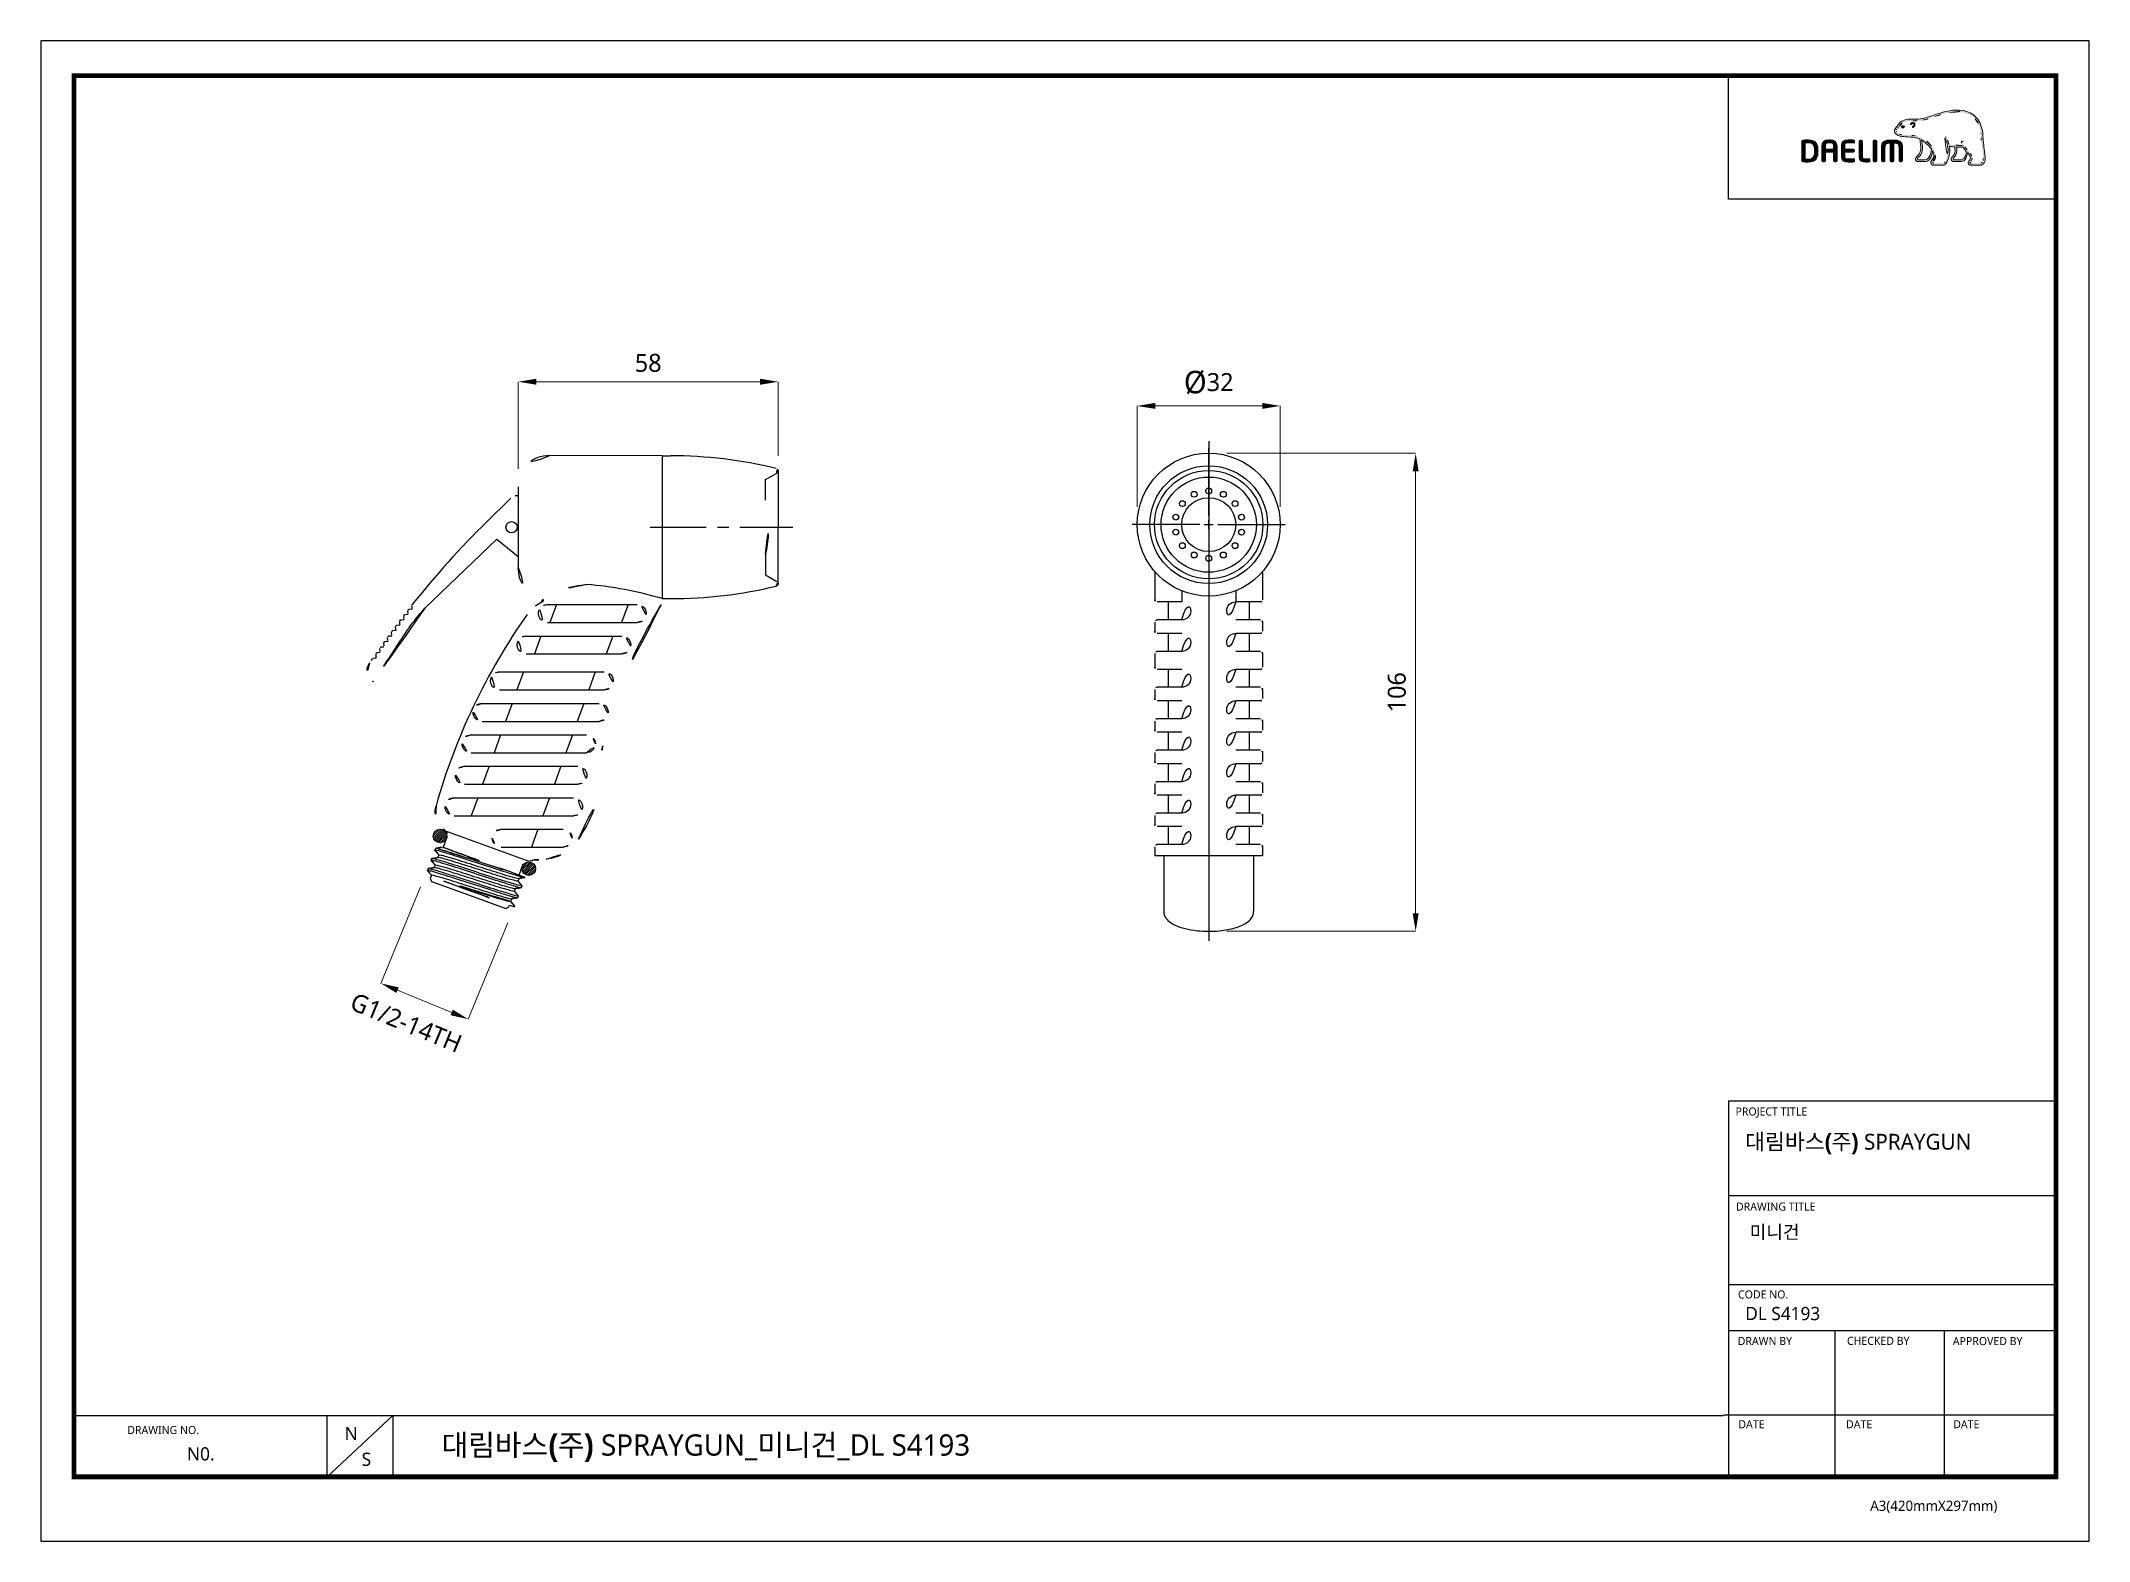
# Model space of a CAD drawing. Extents: x 16296675150 to 16296675606, y -37409617853 to -37409617519.
import ezdxf

# ---------------------------------------------------------------- set-up
doc = ezdxf.new("R2010")
doc.units = 0
doc.header["$LTSCALE"] = 10
doc.header["$MEASUREMENT"] = 0
doc.header["$PDMODE"] = 3
doc.header["$PDSIZE"] = -10
doc.linetypes.add('CENTER', pattern=[2, 1.25, -0.25, 0.25, -0.25])
doc.linetypes.add('HIDDEN', pattern=[0.375, 0.25, -0.125])
doc.layers.get('0').update_dxf_attribs({"linetype": 'CONTINUOUS'})
doc.layers.get('DEFPOINTS').update_dxf_attribs({"linetype": 'CONTINUOUS'})
doc.layers.add('1', color=7, linetype='CONTINUOUS')
doc.layers.add('레이어 1', color=7, linetype='CONTINUOUS', lineweight=0)
doc.styles.add('Daelim Dimension', font='')
doc.styles.get('Daelim Dimension').set_extended_font_data('NanumGothic')
doc.dimstyles.new('DEFAULT', dxfattribs={"dimscale": 2, "dimtxt": 2, "dimasz": 2, "dimexe": 0, "dimexo": 2, "dimgap": 1, "dimtad": 1, "dimdec": 1, "dimzin": 9, "dimdsep": 46, "dimtxsty": 'Daelim Dimension', "dimcen": 0.5, "dimclrd": 252, "dimclre": 252, "dimclrt": 3, "dimadec": 1, "dimazin": 0, "dimtfac": 1, "dimtdec": 1, "dimtix": 1, "dimtmove": 0, "dimatfit": 3, "dimfxl": 1, "dimtolj": 1, "dimtzin": 1, "dimlwd": 9, "dimlwe": 9, "dimarcsym": 0})

msp = doc.modelspace()

# ---------------------------------------------------------------- texts
at = {"color": 5, "ltscale": 40, "style": 'Daelim Dimension'}
for s, height, p in [('PROJECT TITLE', 1.79830789, (16296675527.284901, -37409617757.830162)), ('DRAWING TITLE', 1.79830789, (16296675527.40019, -37409617778.995293)), ('CODE NO.', 1.7983079, (16296675527.85116, -37409617798.540657)), ('DRAWN BY', 1.7983079, (16296675527.78064, -37409617808.90654)), ('CHECKED BY', 1.7983079, (16296675552.077761, -37409617808.874649)), ('APPROVED BY', 1.79830789, (16296675575.64213, -37409617808.932739)), ('DRAWING NO.', 1.79830789, (16296675169.45422, -37409617828.715378)), ('DATE', 1.7983079, (16296675527.921101, -37409617827.441147)), ('DATE', 1.7983079, (16296675551.886539, -37409617827.441147)), ('DATE', 1.7983079, (16296675575.724831, -37409617827.441147)), ('A3(420mmX297mm)', 2.26965993, (16296675557.26273, -37409617845.811607))]:
    msp.add_text(s, height=height, dxfattribs=at).set_placement(p)
at = {"attachment_point": 1, "style": 'Daelim Dimension'}
for s, insert, char_height, width in [('{\\fPretendard Variable SemiBold|b0|i0|c129|p2;\\C7;대림바스(주)} SPRAYGUN', (16296675529.423901, -37409617761.891441), 3.52520055, 56.65794969), (' 미니건', (16296675529.455, -37409617782.293953), 2.9428865, 49.52577042), ('DL S4193', (16296675529.455, -37409617800.417938), 2.9428865, 49.52577042), ('N', (16296675217.815809, -37409617827.135498), 2.942886, 4.10711739), ('N0.', (16296675182.73349, -37409617831.656609), 2.9428865, 18.4617613), ('S', (16296675221.600109, -37409617832.859756), 2.942886, 4.10711739)]:
    msp.add_mtext(s, dxfattribs=dict(at, insert=insert, char_height=char_height, width=width))
at = {"color": 2, "insert": (16296675239.38377, -37409617828.793381), "char_height": 4.729639005, "width": 196.55095463, "attachment_point": 1, "style": 'Daelim Dimension'}
msp.add_mtext('{\\fPretendard Variable SemiBold|b0|i0|c129|p2;대림바스(주)} SPRAYGUN_{\\fGulim|b0|i0|c129|p50;미니건}_DL S4193', dxfattribs=at)

# ---------------------------------------------------------------- blocks, each defined once
blk = doc.blocks.new('*D0')
at = {"color": 5, "lineweight": 9, "ltscale": 0.5, "transparency": 16777216}
for p, q in [((16296675256.45599, -37409617613.876923), (16296675256.45599, -37409617594.492943)), ((16296675260.45599, -37409617594.492943), (16296675310.255989, -37409617594.492943)), ((16296675314.255989, -37409617610.997391), (16296675314.255989, -37409617594.492943))]:
    blk.add_line(p, q, dxfattribs=at)
at = {"color": 5, "ltscale": 0.5, "transparency": 16777216}
for points in [[(16296675260.45599, -37409617593.826279), (16296675260.45599, -37409617595.159607), (16296675256.45599, -37409617594.492943)], [(16296675310.255989, -37409617593.826279), (16296675310.255989, -37409617595.159607), (16296675314.255989, -37409617594.492943)]]:
    blk.add_solid(points, dxfattribs=at)
at = {"layer": 'DEFPOINTS', "color": 0, "ltscale": 0.5, "transparency": 16777216}
for p in [(16296675314.255989, -37409617594.492943), (16296675314.255989, -37409617614.997391), (16296675256.45599, -37409617617.876923)]:
    blk.add_point(p, dxfattribs=at)
at = {"color": 7, "ltscale": 0.5, "transparency": 16777216, "insert": (16296675285.355989, -37409617590.315536), "char_height": 4, "attachment_point": 5, "style": 'Daelim Dimension'}
blk.add_mtext('\\A1;58', dxfattribs=at)
blk = doc.blocks.new('*D1')
at = {"color": 5, "lineweight": 9, "ltscale": 0.5, "transparency": 16777216}
for p, q in [((16296675394.173321, -37409617622.301163), (16296675394.173321, -37409617599.87191)), ((16296675398.173321, -37409617599.87191), (16296675421.97332, -37409617599.87191)), ((16296675425.97332, -37409617622.301163), (16296675425.97332, -37409617599.87191))]:
    blk.add_line(p, q, dxfattribs=at)
at = {"color": 5, "ltscale": 0.5, "transparency": 16777216}
for points in [[(16296675398.173321, -37409617599.205254), (16296675398.173321, -37409617600.538567), (16296675394.173321, -37409617599.87191)], [(16296675421.97332, -37409617599.205254), (16296675421.97332, -37409617600.538567), (16296675425.97332, -37409617599.87191)]]:
    blk.add_solid(points, dxfattribs=at)
at = {"layer": 'DEFPOINTS', "color": 0, "ltscale": 0.5, "transparency": 16777216}
for p in [(16296675425.97332, -37409617599.87191), (16296675394.173321, -37409617626.301163), (16296675425.97332, -37409617626.301163)]:
    blk.add_point(p, dxfattribs=at)
at = {"color": 7, "ltscale": 0.5, "transparency": 16777216, "insert": (16296675410.07332, -37409617594.678062), "char_height": 4, "attachment_point": 5, "style": 'Daelim Dimension'}
blk.add_mtext('\\A1;{\\H1.25x;\\C256;Ø}32', dxfattribs=at)
blk = doc.blocks.new('*D2')
at = {"color": 5, "lineweight": 9, "ltscale": 0.5, "transparency": 16777216}
for p, q in [((16296675414.07332, -37409617610.40116), (16296675456.11834, -37409617610.40116)), ((16296675456.11834, -37409617614.40116), (16296675456.11834, -37409617712.81816)), ((16296675414.07332, -37409617716.81816), (16296675456.11834, -37409617716.81816))]:
    blk.add_line(p, q, dxfattribs=at)
at = {"color": 5, "ltscale": 0.5, "transparency": 16777216}
for points in [[(16296675455.45168, -37409617614.40116), (16296675456.78501, -37409617614.40116), (16296675456.11834, -37409617610.40116)], [(16296675455.45168, -37409617712.81816), (16296675456.78501, -37409617712.81816), (16296675456.11834, -37409617716.81816)]]:
    blk.add_solid(points, dxfattribs=at)
at = {"layer": 'DEFPOINTS', "color": 0, "ltscale": 0.5, "transparency": 16777216}
for p in [(16296675410.07332, -37409617610.40116), (16296675410.07332, -37409617716.81816), (16296675456.11834, -37409617716.81816)]:
    blk.add_point(p, dxfattribs=at)
at = {"color": 7, "ltscale": 0.5, "transparency": 16777216, "insert": (16296675451.94095, -37409617663.60966), "char_height": 4, "attachment_point": 5, "rotation": 90, "style": 'Daelim Dimension'}
blk.add_mtext('\\A1;106', dxfattribs=at)
blk = doc.blocks.new('*D3')
at = {"color": 5, "lineweight": 9, "ltscale": 0.5, "transparency": 16777216}
for p, q in [((16296675234.69961, -37409617706.94075), (16296675225.88735, -37409617728.405891)), ((16296675254.14115, -37409617714.922256), (16296675245.32889, -37409617736.38739)), ((16296675229.58766, -37409617729.925011), (16296675241.62859, -37409617734.868271))]:
    blk.add_line(p, q, dxfattribs=at)
at = {"color": 5, "ltscale": 0.5, "transparency": 16777216}
for points in [[(16296675229.840851, -37409617729.308289), (16296675229.334471, -37409617730.541733), (16296675225.88735, -37409617728.405891)], [(16296675241.881769, -37409617734.251549), (16296675241.375401, -37409617735.484993), (16296675245.32889, -37409617736.38739)]]:
    blk.add_solid(points, dxfattribs=at)
at = {"layer": 'DEFPOINTS', "color": 0, "ltscale": 0.5, "transparency": 16777216}
for p in [(16296675236.218731, -37409617703.240448), (16296675255.660271, -37409617711.221947), (16296675245.32889, -37409617736.38739)]:
    blk.add_point(p, dxfattribs=at)
at = {"color": 2, "ltscale": 0.5, "transparency": 16777216, "insert": (16296675231.509951, -37409617737.163361), "char_height": 4, "attachment_point": 5, "rotation": 337.67997082, "style": 'Daelim Dimension'}
blk.add_mtext('\\A1;G1/2-14TH', dxfattribs=at)

# ---------------------------------------------------------------- dimensions: what is measured, and where the dimension line sits
at = {"color": 5, "ltscale": 0.5}
dim = msp.add_linear_dim(base=(16296675314.255989, -37409617594.492943), p1=(16296675256.45599, -37409617617.876923), p2=(16296675314.255989, -37409617614.997391), dimstyle='DEFAULT', override={"dimdec": 0, "dimclrd": 5, "dimclre": 5, "dimclrt": 7}, dxfattribs=at)
dim.commit()
dim.dimension.update_dxf_attribs({"geometry": '*D0', "text_midpoint": (16296675285.355989, -37409617590.315536)})
dim = msp.add_linear_dim(base=(16296675425.97332, -37409617599.87191), p1=(16296675394.173321, -37409617626.301163), p2=(16296675425.97332, -37409617626.301163), text='{\\H1.25x;\\C256;Ø}<>', dimstyle='DEFAULT', override={"dimdec": 0, "dimclrd": 5, "dimclre": 5, "dimclrt": 7}, dxfattribs=at)
dim.commit()
dim.dimension.update_dxf_attribs({"geometry": '*D1', "text_midpoint": (16296675410.07332, -37409617594.678062)})
dim = msp.add_linear_dim(base=(16296675456.11834, -37409617716.818161), p1=(16296675410.07332, -37409617610.401161), p2=(16296675410.07332, -37409617716.818161), angle=90, dimstyle='DEFAULT', override={"dimdec": 0, "dimclrd": 5, "dimclre": 5, "dimclrt": 7}, dxfattribs=at)
dim.commit()
dim.dimension.update_dxf_attribs({"geometry": '*D2', "text_midpoint": (16296675451.94095, -37409617663.609657)})
dim = msp.add_linear_dim(base=(16296675245.32889, -37409617736.38739), p1=(16296675236.218731, -37409617703.240448), p2=(16296675255.660271, -37409617711.221947), angle=337.67996687, text='G1/2-14TH', dimstyle='DEFAULT', override={"dimclrd": 5, "dimclre": 5, "dimclrt": 2, "dimtmove": 2}, dxfattribs=at)
dim.commit()
dim.dimension.update_dxf_attribs({"geometry": '*D3', "text_midpoint": (16296675231.509951, -37409617737.163361), "dimtype": 161})

# ---------------------------------------------------------------- hatches: boundary and pattern name
at = {"layer": '레이어 1'}
h = msp.add_hatch(color=5, dxfattribs=at)
h.dxf.hatch_style = 1
edge = h.paths.add_edge_path(flags=16)
edge.add_spline(control_points=[(16296675582.166401, -37409617545.681252), (16296675581.96793, -37409617545.900963), (16296675581.71851, -37409617545.902931), (16296675581.70772, -37409617545.902931), (16296675581.70772, -37409617545.902931), (16296675579.70977, -37409617545.902931), (16296675579.70977, -37409617545.902931), (16296675579.63637, -37409617545.902931), (16296675579.58028, -37409617545.884521), (16296675579.543949, -37409617545.848663), (16296675579.51363, -37409617545.818962), (16296675579.498911, -37409617545.773788), (16296675579.498911, -37409617545.717819), (16296675579.498911, -37409617545.605148), (16296675579.58115, -37409617545.501556), (16296675579.66853, -37409617545.391586), (16296675579.74954, -37409617545.287514), (16296675579.8265, -37409617545.188828), (16296675579.869579, -37409617545.067558), (16296675579.978939, -37409617544.773239), (16296675579.96777, -37409617544.459259), (16296675579.837179, -37409617544.18261), (16296675579.601259, -37409617543.682083), (16296675579.25123, -37409617543.288818), (16296675578.91198, -37409617542.908821), (16296675578.91198, -37409617542.908821), (16296675578.797091, -37409617542.782654), (16296675578.797091, -37409617542.781418), (16296675578.356079, -37409617542.289993), (16296675577.900351, -37409617541.781593), (16296675577.864389, -37409617541.092293), (16296675577.856171, -37409617540.955803), (16296675577.793079, -37409617540.873322), (16296675577.70532, -37409617540.877007), (16296675577.70532, -37409617540.877007), (16296675577.576071, -37409617540.939102), (16296675577.573259, -37409617540.939102), (16296675577.538271, -37409617540.977654), (16296675577.518761, -37409617541.03508), (16296675577.518761, -37409617541.101128), (16296675577.518761, -37409617541.101128), (16296675577.519871, -37409617541.124443), (16296675577.519871, -37409617541.124687), (16296675577.53754, -37409617541.373863), (16296675577.596939, -37409617541.618347), (16296675577.701401, -37409617541.872162), (16296675577.701401, -37409617541.872162), (16296675577.71159, -37409617541.897713), (16296675577.71159, -37409617541.897713), (16296675577.71159, -37409617541.897713), (16296675577.68457, -37409617541.898666), (16296675577.68457, -37409617541.898666), (16296675576.401951, -37409617541.949493), (16296675575.144501, -37409617541.707458), (16296675574.774679, -37409617541.618347), (16296675574.546631, -37409617540.700737), (16296675574.176701, -37409617540.092453), (16296675574.16074, -37409617540.066681), (16296675574.132021, -37409617540.019058), (16296675574.086121, -37409617539.982483), (16296675574.041929, -37409617539.969704), (16296675574.041929, -37409617539.969704), (16296675573.93391, -37409617539.985924), (16296675573.92067, -37409617539.987633), (16296675573.911579, -37409617540.001129), (16296675573.892679, -37409617540.026657), (16296675573.85095, -37409617540.082642), (16296675573.85095, -37409617540.082642), (16296675573.8458, -37409617540.127563), (16296675573.8458, -37409617540.127563), (16296675573.8458, -37409617540.127563), (16296675573.87991, -37409617540.248322), (16296675573.87991, -37409617540.248322), (16296675573.9079, -37409617540.296692), (16296675574.566509, -37409617541.450439), (16296675574.566509, -37409617542.978554), (16296675574.566509, -37409617543.921173), (16296675574.318821, -37409617544.810532), (16296675573.83033, -37409617545.621597), (16296675573.7136, -37409617545.816261), (16296675573.559811, -37409617545.902931), (16296675573.33103, -37409617545.902931), (16296675573.33103, -37409617545.902931), (16296675571.361549, -37409617545.902931), (16296675571.361549, -37409617545.902931), (16296675571.296261, -37409617545.902931), (16296675571.160021, -37409617545.85701), (16296675571.160021, -37409617545.71463), (16296675571.160021, -37409617545.636078), (16296675571.2328, -37409617545.507202), (16296675571.35408, -37409617545.37146), (16296675572.17482, -37409617544.45755), (16296675571.701309, -37409617543.030083), (16296675570.914181, -37409617542.089661), (16296675570.153919, -37409617541.182617), (16296675568.913151, -37409617540.041138), (16296675567.32, -37409617539.757607), (16296675566.755409, -37409617539.658943), (16296675565.827629, -37409617539.603958), (16296675565.078291, -37409617539.559509), (16296675565.078291, -37409617539.559509), (16296675564.320881, -37409617539.514603), (16296675564.320881, -37409617539.514603), (16296675563.932159, -37409617539.484894), (16296675563.289749, -37409617539.245796), (16296675563.094219, -37409617538.875603), (16296675563.01162, -37409617538.722183), (16296675563.02095, -37409617538.566559), (16296675563.124531, -37409617538.387604), (16296675563.189711, -37409617538.27961), (16296675563.27919, -37409617538.186813), (16296675563.391741, -37409617538.073883), (16296675563.51619, -37409617537.94796), (16296675563.64422, -37409617537.817612), (16296675563.743891, -37409617537.645767), (16296675563.743891, -37409617537.645767), (16296675563.77248, -37409617537.592018), (16296675563.77248, -37409617537.592018), (16296675564.152849, -37409617536.864418), (16296675564.936411, -37409617536.48024), (16296675566.10231, -37409617536.449318), (16296675566.10231, -37409617536.449318), (16296675566.75983, -37409617536.441963), (16296675566.75983, -37409617536.441963), (16296675567.481779, -37409617536.438271), (16296675568.300949, -37409617536.434097), (16296675568.97403, -37409617536.289261), (16296675569.919371, -37409617536.086014), (16296675570.867769, -37409617535.761978), (16296675571.704729, -37409617535.476738), (16296675571.704729, -37409617535.476738), (16296675571.731489, -37409617535.467903), (16296675571.731489, -37409617535.467903), (16296675572.76667, -37409617535.113922), (16296675573.8372, -37409617534.747887), (16296675574.93154, -37409617534.569687), (16296675576.682911, -37409617534.279793), (16296675579.087971, -37409617534.289352), (16296675580.601101, -37409617535.98806), (16296675581.30048, -37409617536.774559), (16296675581.731291, -37409617537.856148), (16296675581.879551, -37409617539.203583), (16296675581.879551, -37409617539.203583), (16296675581.87392, -37409617539.199158), (16296675581.86875, -37409617539.194504), (16296675581.88077, -37409617539.221237), (16296675581.89208, -37409617539.372467), (16296675581.95442, -37409617540.229683), (16296675581.97234, -37409617540.64183), (16296675581.991261, -37409617541.067978), (16296675582.09901, -37409617541.858673), (16296675582.09901, -37409617541.858673), (16296675582.40439, -37409617544.502953), (16296675582.40439, -37409617544.502953), (16296675582.40439, -37409617544.502953), (16296675582.42255, -37409617544.824303), (16296675582.42255, -37409617544.824303), (16296675582.42255, -37409617545.203796), (16296675582.336639, -37409617545.492241), (16296675582.166401, -37409617545.681252)], knot_values=[0, 0, 0, 0, 1, 1, 1, 2, 2, 2, 3, 3, 3, 4, 4, 4, 5, 5, 5, 6, 6, 6, 7, 7, 7, 8, 8, 8, 9, 9, 9, 10, 10, 10, 11, 11, 11, 12, 12, 12, 13, 13, 13, 14, 14, 14, 15, 15, 15, 16, 16, 16, 17, 17, 17, 18, 18, 18, 19, 19, 19, 20, 20, 20, 21, 21, 21, 22, 22, 22, 23, 23, 23, 24, 24, 24, 25, 25, 25, 26, 26, 26, 27, 27, 27, 28, 28, 28, 29, 29, 29, 30, 30, 30, 31, 31, 31, 32, 32, 32, 33, 33, 33, 34, 34, 34, 35, 35, 35, 36, 36, 36, 37, 37, 37, 38, 38, 38, 39, 39, 39, 40, 40, 40, 41, 41, 41, 42, 42, 42, 43, 43, 43, 44, 44, 44, 45, 45, 45, 46, 46, 46, 47, 47, 47, 48, 48, 48, 49, 49, 49, 50, 50, 50, 51, 51, 51, 52, 52, 52, 53, 53, 53, 53], degree=3, periodic=0)
edge = h.paths.add_edge_path(flags=16)
edge.add_spline(control_points=[(16296675577.547729, -37409617545.109772), (16296675577.547729, -37409617545.109772), (16296675575.91787, -37409617545.109772), (16296675575.91787, -37409617545.109772), (16296675575.79734, -37409617545.109772), (16296675575.702101, -37409617545.01355), (16296675575.702101, -37409617544.8908), (16296675575.702101, -37409617544.805138), (16296675575.77648, -37409617544.696152), (16296675575.846821, -37409617544.621277), (16296675576.178341, -37409617544.303871), (16296675576.51745, -37409617543.866928), (16296675576.51745, -37409617543.037453), (16296675576.51745, -37409617543.037453), (16296675576.49646, -37409617542.660637), (16296675576.49646, -37409617542.65918), (16296675576.49646, -37409617542.65918), (16296675576.43656, -37409617542.292664), (16296675576.43656, -37409617542.292664), (16296675576.43656, -37409617542.292664), (16296675576.43239, -37409617542.269577), (16296675576.43239, -37409617542.269577), (16296675576.43239, -37409617542.269577), (16296675576.45644, -37409617542.271317), (16296675576.45644, -37409617542.271317), (16296675576.760361, -37409617542.293152), (16296675577.351709, -37409617542.326073), (16296675577.916309, -37409617542.299301), (16296675578.059669, -37409617542.527344), (16296675578.29067, -37409617542.820686), (16296675578.627951, -37409617543.211487), (16296675578.61248, -37409617543.405922), (16296675578.45145, -37409617545.109772), (16296675577.547729, -37409617545.109772)], knot_values=[0, 0, 0, 0, 1, 1, 1, 2, 2, 2, 3, 3, 3, 4, 4, 4, 5, 5, 5, 6, 6, 6, 7, 7, 7, 8, 8, 8, 9, 9, 9, 10, 10, 10, 11, 11, 11, 11], degree=3, periodic=0)
edge = h.paths.add_edge_path(flags=16)
edge.add_spline(control_points=[(16296675569.369499, -37409617545.109772), (16296675569.369499, -37409617545.109772), (16296675567.93886, -37409617545.109772), (16296675567.93886, -37409617545.109772), (16296675567.831579, -37409617545.109772), (16296675567.7162, -37409617545.0214), (16296675567.7162, -37409617544.8908), (16296675567.7162, -37409617544.811539), (16296675567.782721, -37409617544.713333), (16296675567.903999, -37409617544.615868), (16296675568.266069, -37409617544.327438), (16296675568.81472, -37409617543.890968), (16296675568.87413, -37409617542.685913), (16296675568.87413, -37409617542.685913), (16296675568.882339, -37409617542.357224), (16296675568.882339, -37409617542.357224), (16296675568.882339, -37409617541.844673), (16296675568.764891, -37409617541.22583), (16296675568.65345, -37409617540.672768), (16296675568.65345, -37409617540.672768), (16296675568.635269, -37409617540.61631), (16296675568.635269, -37409617540.61631), (16296675568.635269, -37409617540.61631), (16296675568.682159, -37409617540.652893), (16296675568.682159, -37409617540.652893), (16296675568.895479, -37409617540.78421), (16296675570.063959, -37409617541.576118), (16296675570.89319, -37409617542.746078), (16296675570.82445, -37409617543.299873), (16296675570.512199, -37409617545.109772), (16296675569.369499, -37409617545.109772)], knot_values=[0, 0, 0, 0, 1, 1, 1, 2, 2, 2, 3, 3, 3, 4, 4, 4, 5, 5, 5, 6, 6, 6, 7, 7, 7, 8, 8, 8, 9, 9, 9, 10, 10, 10, 10], degree=3, periodic=0)
edge = h.paths.add_edge_path()
edge.add_spline(control_points=[(16296675582.808201, -37409617544.462952), (16296675582.807699, -37409617544.459259), (16296675582.504299, -37409617541.80368), (16296675582.504299, -37409617541.80368), (16296675582.391979, -37409617541.010063), (16296675582.37578, -37409617540.586853), (16296675582.361179, -37409617540.211761), (16296675582.361179, -37409617540.211761), (16296675582.286079, -37409617539.163307), (16296675582.286079, -37409617539.162567), (16296675582.12627, -37409617537.727524), (16296675581.661831, -37409617536.568367), (16296675580.90501, -37409617535.720734), (16296675579.270121, -37409617533.883812), (16296675576.71801, -37409617533.864418), (16296675574.864161, -37409617534.170036), (16296675573.72723, -37409617534.358093), (16296675572.640499, -37409617534.729012), (16296675571.58984, -37409617535.088379), (16296675571.58984, -37409617535.088379), (16296675571.555981, -37409617535.100403), (16296675571.555981, -37409617535.100403), (16296675570.73461, -37409617535.380493), (16296675569.802521, -37409617535.699387), (16296675568.887871, -37409617535.894272), (16296675568.259451, -37409617536.028557), (16296675567.47245, -37409617536.034698), (16296675566.77725, -37409617536.038383), (16296675566.77725, -37409617536.038383), (16296675566.08918, -37409617536.046722), (16296675566.08918, -37409617536.046722), (16296675564.767031, -37409617536.079376), (16296675563.866489, -37409617536.537201), (16296675563.411631, -37409617537.406921), (16296675563.411631, -37409617537.406921), (16296675563.39113, -37409617537.444473), (16296675563.39113, -37409617537.444473), (16296675563.315889, -37409617537.576309), (16296675563.204321, -37409617537.688248), (16296675563.10441, -37409617537.788406), (16296675562.99431, -37409617537.899361), (16296675562.87023, -37409617538.023804), (16296675562.775471, -37409617538.184837), (16296675562.68034, -37409617538.34613), (16296675562.63236, -37409617538.509613), (16296675562.63236, -37409617538.670151), (16296675562.63236, -37409617538.805161), (16296675562.666229, -37409617538.937721), (16296675562.73424, -37409617539.064377), (16296675563.015301, -37409617539.595123), (16296675563.817039, -37409617539.881577), (16296675564.29546, -37409617539.915703), (16296675564.29546, -37409617539.915703), (16296675564.999741, -37409617539.9599), (16296675565.01656, -37409617539.961357), (16296675565.720711, -37409617540.001129), (16296675566.68507, -37409617540.056847), (16296675567.248079, -37409617540.156273), (16296675567.577271, -37409617540.214447), (16296675567.95138, -37409617540.33252), (16296675568.296021, -37409617540.494797), (16296675568.32058, -37409617540.584152), (16296675568.499519, -37409617541.379753), (16296675568.499519, -37409617542.357719), (16296675568.499519, -37409617542.357719), (16296675568.49192, -37409617542.668007), (16296675568.49192, -37409617542.668007), (16296675568.440001, -37409617543.699257), (16296675567.99041, -37409617544.059624), (16296675567.660971, -37409617544.323273), (16296675567.627581, -37409617544.349533), (16296675567.334, -37409617544.593292), (16296675567.31288, -37409617544.886642), (16296675567.297911, -37409617545.052582), (16296675567.345409, -37409617545.203796), (16296675567.44618, -37409617545.312553), (16296675567.55541, -37409617545.430367), (16296675567.721491, -37409617545.490013), (16296675567.93886, -37409617545.490013), (16296675567.93886, -37409617545.490013), (16296675569.369499, -37409617545.490013), (16296675569.369499, -37409617545.490013), (16296675570.440281, -37409617545.490013), (16296675570.97002, -37409617544.337021), (16296675571.13117, -37409617543.256897), (16296675571.13117, -37409617543.256897), (16296675571.134489, -37409617543.104958), (16296675571.134489, -37409617543.104958), (16296675571.134489, -37409617543.104958), (16296675571.17868, -37409617543.181053), (16296675571.17868, -37409617543.181053), (16296675571.31601, -37409617543.486656), (16296675571.39863, -37409617543.851936), (16296675571.39863, -37409617544.127113), (16296675571.39863, -37409617544.513268), (16296675571.279079, -37409617544.850563), (16296675571.052, -37409617545.101913), (16296675570.99469, -37409617545.15863), (16296675570.70834, -37409617545.455406), (16296675570.70834, -37409617545.751701), (16296675570.70834, -37409617545.751701), (16296675570.71092, -37409617545.80056), (16296675570.71092, -37409617545.80056), (16296675570.751539, -37409617546.150612), (16296675571.034821, -37409617546.306976), (16296675571.29797, -37409617546.306976), (16296675571.29797, -37409617546.306976), (16296675573.33103, -37409617546.306976), (16296675573.33103, -37409617546.306976), (16296675573.698021, -37409617546.306976), (16296675573.99049, -37409617546.141762), (16296675574.17841, -37409617545.830017), (16296675574.69577, -37409617544.971077), (16296675574.95793, -37409617544.038261), (16296675574.95793, -37409617543.058311), (16296675574.95793, -37409617542.752449), (16296675574.92909, -37409617542.425957), (16296675574.872629, -37409617542.087196), (16296675574.872629, -37409617542.087196), (16296675574.86772, -37409617542.060204), (16296675574.86772, -37409617542.060204), (16296675574.86772, -37409617542.060204), (16296675574.89472, -37409617542.065849), (16296675574.89472, -37409617542.065849), (16296675575.13933, -37409617542.11322), (16296675575.532841, -37409617542.181473), (16296675576.019119, -37409617542.233994), (16296675576.019119, -37409617542.233994), (16296675576.03326, -37409617542.235718), (16296675576.03326, -37409617542.235718), (16296675576.03326, -37409617542.235718), (16296675576.098669, -37409617542.608368), (16296675576.098669, -37409617542.608368), (16296675576.098669, -37409617542.608368), (16296675576.11302, -37409617542.696716), (16296675576.11302, -37409617542.698196), (16296675576.11302, -37409617542.698196), (16296675576.13242, -37409617543.027893), (16296675576.13242, -37409617543.027893), (16296675576.13242, -37409617543.819061), (16296675575.773029, -37409617544.163223), (16296675575.579849, -37409617544.347809), (16296675575.577141, -37409617544.350273), (16296675575.307619, -37409617544.624207), (16296675575.2784, -37409617544.867241), (16296675575.2784, -37409617544.867241), (16296675575.269079, -37409617544.941879), (16296675575.269079, -37409617544.941879), (16296675575.269079, -37409617545.018219), (16296675575.2887, -37409617545.167953), (16296675575.422251, -37409617545.305923), (16296675575.539841, -37409617545.428421), (16296675575.721861, -37409617545.490013), (16296675575.9639, -37409617545.490013), (16296675575.9639, -37409617545.490013), (16296675577.547729, -37409617545.490013), (16296675577.547729, -37409617545.490013), (16296675578.50963, -37409617545.490013), (16296675578.79917, -37409617544.267059), (16296675578.915899, -37409617543.581673), (16296675578.915899, -37409617543.581673), (16296675578.92131, -37409617543.510979), (16296675578.92131, -37409617543.510979), (16296675578.92131, -37409617543.510979), (16296675578.959351, -37409617543.562767), (16296675578.959351, -37409617543.562767), (16296675579.18115, -37409617543.846046), (16296675579.375681, -37409617544.161003), (16296675579.46932, -37409617544.356903), (16296675579.518539, -37409617544.458763), (16296675579.545059, -37409617544.571938), (16296675579.545059, -37409617544.685349), (16296675579.545059, -37409617544.685349), (16296675579.50922, -37409617544.914619), (16296675579.50922, -37409617544.914619), (16296675579.472151, -37409617545.039078), (16296675579.387211, -37409617545.153717), (16296675579.304119, -37409617545.264679), (16296675579.18223, -37409617545.423012), (16296675579.056549, -37409617545.587227), (16296675579.056549, -37409617545.78656), (16296675579.056549, -37409617545.78656), (16296675579.06834, -37409617545.896294), (16296675579.06834, -37409617545.896294), (16296675579.126261, -37409617546.160919), (16296675579.3407, -37409617546.306976), (16296675579.671721, -37409617546.306976), (16296675579.671721, -37409617546.306976), (16296675581.706739, -37409617546.306976), (16296675581.706739, -37409617546.306976), (16296675581.75141, -37409617546.306976), (16296675582.14909, -37409617546.297157), (16296675582.46059, -37409617545.960114), (16296675582.709261, -37409617545.690826), (16296675582.83004, -37409617545.320633), (16296675582.83004, -37409617544.829193), (16296675582.83004, -37409617544.829193), (16296675582.808439, -37409617544.464661), (16296675582.808201, -37409617544.462952)], knot_values=[0, 0, 0, 0, 1, 1, 1, 2, 2, 2, 3, 3, 3, 4, 4, 4, 5, 5, 5, 6, 6, 6, 7, 7, 7, 8, 8, 8, 9, 9, 9, 10, 10, 10, 11, 11, 11, 12, 12, 12, 13, 13, 13, 14, 14, 14, 15, 15, 15, 16, 16, 16, 17, 17, 17, 18, 18, 18, 19, 19, 19, 20, 20, 20, 21, 21, 21, 22, 22, 22, 23, 23, 23, 24, 24, 24, 25, 25, 25, 26, 26, 26, 27, 27, 27, 28, 28, 28, 29, 29, 29, 30, 30, 30, 31, 31, 31, 32, 32, 32, 33, 33, 33, 34, 34, 34, 35, 35, 35, 36, 36, 36, 37, 37, 37, 38, 38, 38, 39, 39, 39, 40, 40, 40, 41, 41, 41, 42, 42, 42, 43, 43, 43, 44, 44, 44, 45, 45, 45, 46, 46, 46, 47, 47, 47, 48, 48, 48, 49, 49, 49, 50, 50, 50, 51, 51, 51, 52, 52, 52, 53, 53, 53, 54, 54, 54, 55, 55, 55, 56, 56, 56, 57, 57, 57, 58, 58, 58, 59, 59, 59, 60, 60, 60, 61, 61, 61, 62, 62, 62, 63, 63, 63, 64, 64, 64, 65, 65, 65, 66, 66, 66, 66], degree=3, periodic=0)
edge = h.paths.add_edge_path(flags=0)
edge.add_spline(control_points=[(16296675564.260851, -37409617537.5952), (16296675564.260851, -37409617537.5952), (16296675564.5569, -37409617537.461418), (16296675564.923651, -37409617537.602814), (16296675564.923651, -37409617537.602814), (16296675564.969061, -37409617537.6222), (16296675564.909901, -37409617537.705917), (16296675564.731319, -37409617537.945992), (16296675564.555309, -37409617537.997803), (16296675564.555309, -37409617537.997803), (16296675564.555309, -37409617537.997803), (16296675564.42779, -37409617538.042709), (16296675564.35611, -37409617537.955811), (16296675564.211269, -37409617537.78595), (16296675564.20686, -37409617537.687019), (16296675564.20686, -37409617537.687019), (16296675564.20686, -37409617537.687019), (16296675564.191879, -37409617537.613617), (16296675564.260851, -37409617537.5952)], knot_values=[0, 0, 0, 0, 1, 1, 1, 2, 2, 2, 3, 3, 3, 4, 4, 4, 5, 5, 5, 6, 6, 6, 6], degree=3, periodic=0)
edge = h.paths.add_edge_path(flags=0)
edge.add_spline(control_points=[(16296675566.214491, -37409617537.050743), (16296675566.170179, -37409617537.099091), (16296675566.16675, -37409617537.179619), (16296675566.214491, -37409617537.222076), (16296675566.26016, -37409617537.263321), (16296675566.33931, -37409617537.252518), (16296675566.383499, -37409617537.203918), (16296675566.40707, -37409617537.179619), (16296675566.650101, -37409617536.891167), (16296675566.859739, -37409617537.038696), (16296675566.936319, -37409617537.093697), (16296675566.967991, -37409617537.171761), (16296675566.956699, -37409617537.272636), (16296675566.93878, -37409617537.43441), (16296675566.798491, -37409617537.618042), (16296675566.70042, -37409617537.680878), (16296675566.645559, -37409617537.714256), (16296675566.60935, -37409617537.78595), (16296675566.63537, -37409617537.84388), (16296675566.66114, -37409617537.901558), (16296675566.734541, -37409617537.918747), (16296675566.793449, -37409617537.891251), (16296675566.96896, -37409617537.807297), (16296675567.190281, -37409617537.526962), (16296675567.220591, -37409617537.265533), (16296675567.240709, -37409617537.083389), (16296675567.15897, -37409617536.934631), (16296675567.013399, -37409617536.834244), (16296675566.70042, -37409617536.612068), (16296675566.345699, -37409617536.909332), (16296675566.214491, -37409617537.050743)], knot_values=[0, 0, 0, 0, 1, 1, 1, 2, 2, 2, 3, 3, 3, 4, 4, 4, 5, 5, 5, 6, 6, 6, 7, 7, 7, 8, 8, 8, 9, 9, 9, 10, 10, 10, 10], degree=3, periodic=0)
edge = h.paths.add_edge_path(flags=0)
edge.add_spline(control_points=[(16296675566.17448, -37409617537.267487), (16296675566.17448, -37409617537.267487), (16296675566.17448, -37409617537.267487), (16296675566.17448, -37409617537.267487), (16296675566.17448, -37409617537.267487), (16296675566.17448, -37409617537.267487), (16296675566.17448, -37409617537.267487)], knot_values=[0, 0, 0, 0, 1, 1, 1, 2, 2, 2, 2], degree=3, periodic=0)
h = msp.add_hatch(color=5, dxfattribs=at)
h.dxf.hatch_style = 2
edge = h.paths.add_edge_path()
edge.add_spline(control_points=[(16296675564.260851, -37409617537.5952), (16296675564.260851, -37409617537.5952), (16296675564.5569, -37409617537.461418), (16296675564.923651, -37409617537.602814), (16296675564.923651, -37409617537.602814), (16296675564.969061, -37409617537.6222), (16296675564.909901, -37409617537.705917), (16296675564.731319, -37409617537.945992), (16296675564.555309, -37409617537.997803), (16296675564.555309, -37409617537.997803), (16296675564.555309, -37409617537.997803), (16296675564.42779, -37409617538.042709), (16296675564.35611, -37409617537.955811), (16296675564.211269, -37409617537.78595), (16296675564.20686, -37409617537.687019), (16296675564.20686, -37409617537.687019), (16296675564.20686, -37409617537.687019), (16296675564.191879, -37409617537.613617), (16296675564.260851, -37409617537.5952)], knot_values=[0, 0, 0, 0, 1, 1, 1, 2, 2, 2, 3, 3, 3, 4, 4, 4, 5, 5, 5, 6, 6, 6, 6], degree=3, periodic=0)
h = msp.add_hatch(color=5, dxfattribs=at)
h.dxf.hatch_style = 2
edge = h.paths.add_edge_path()
edge.add_spline(control_points=[(16296675566.214491, -37409617537.050743), (16296675566.170179, -37409617537.099091), (16296675566.16675, -37409617537.179619), (16296675566.214491, -37409617537.222076), (16296675566.26016, -37409617537.263321), (16296675566.33931, -37409617537.252518), (16296675566.383499, -37409617537.203918), (16296675566.40707, -37409617537.179619), (16296675566.650101, -37409617536.891167), (16296675566.859739, -37409617537.038696), (16296675566.936319, -37409617537.093697), (16296675566.967991, -37409617537.171761), (16296675566.956699, -37409617537.272636), (16296675566.93878, -37409617537.43441), (16296675566.798491, -37409617537.618042), (16296675566.70042, -37409617537.680878), (16296675566.645559, -37409617537.714256), (16296675566.60935, -37409617537.78595), (16296675566.63537, -37409617537.84388), (16296675566.66114, -37409617537.901558), (16296675566.734541, -37409617537.918747), (16296675566.793449, -37409617537.891251), (16296675566.96896, -37409617537.807297), (16296675567.190281, -37409617537.526962), (16296675567.220591, -37409617537.265533), (16296675567.240709, -37409617537.083389), (16296675567.15897, -37409617536.934631), (16296675567.013399, -37409617536.834244), (16296675566.70042, -37409617536.612068), (16296675566.345699, -37409617536.909332), (16296675566.214491, -37409617537.050743)], knot_values=[0, 0, 0, 0, 1, 1, 1, 2, 2, 2, 3, 3, 3, 4, 4, 4, 5, 5, 5, 6, 6, 6, 7, 7, 7, 8, 8, 8, 9, 9, 9, 10, 10, 10, 10], degree=3, periodic=0)
h = msp.add_hatch(color=5, dxfattribs=at)
h.dxf.hatch_style = 2
edge = h.paths.add_edge_path()
edge.add_spline(control_points=[(16296675544.843849, -37409617543.557137), (16296675544.843849, -37409617544.485527), (16296675544.42028, -37409617544.93721), (16296675543.54847, -37409617544.93721), (16296675543.54847, -37409617544.93721), (16296675542.952009, -37409617544.926163), (16296675542.79656, -37409617544.92347), (16296675542.79656, -37409617544.92347), (16296675542.79656, -37409617541.363777), (16296675542.79656, -37409617541.363777), (16296675543.10549, -37409617541.333099), (16296675543.544531, -37409617541.32795), (16296675543.548901, -37409617541.32795), (16296675544.44434, -37409617541.32795), (16296675544.843849, -37409617541.753357), (16296675544.843849, -37409617542.706787), (16296675544.843849, -37409617542.706787), (16296675544.843849, -37409617543.557137), (16296675544.843849, -37409617543.557137)], knot_values=[0, 0, 0, 0, 1, 1, 1, 2, 2, 2, 3, 3, 3, 4, 4, 4, 5, 5, 5, 6, 6, 6, 6], degree=3, periodic=0)
edge = h.paths.add_edge_path()
edge.add_spline(control_points=[(16296675543.54847, -37409617540.659264), (16296675543.06451, -37409617540.659264), (16296675542.436689, -37409617540.688957), (16296675542.230801, -37409617540.722099), (16296675542.102051, -37409617540.743713), (16296675542.019501, -37409617540.839943), (16296675542.019501, -37409617540.967087), (16296675542.019501, -37409617540.967087), (16296675542.019501, -37409617545.297562), (16296675542.019501, -37409617545.297562), (16296675542.019501, -37409617545.430862), (16296675542.10284, -37409617545.524643), (16296675542.237061, -37409617545.543289), (16296675542.43178, -37409617545.575684), (16296675543.05757, -37409617545.605148), (16296675543.54847, -37409617545.605148), (16296675544.89982, -37409617545.605148), (16296675545.6138, -37409617544.896713), (16296675545.6138, -37409617543.557137), (16296675545.6138, -37409617543.557137), (16296675545.6138, -37409617542.706787), (16296675545.6138, -37409617542.706787), (16296675545.6138, -37409617541.367233), (16296675544.89982, -37409617540.659264), (16296675543.54847, -37409617540.659264)], knot_values=[0, 0, 0, 0, 1, 1, 1, 2, 2, 2, 3, 3, 3, 4, 4, 4, 5, 5, 5, 6, 6, 6, 7, 7, 7, 8, 8, 8, 8], degree=3, periodic=0)
h = msp.add_hatch(color=5, dxfattribs=at)
h.dxf.hatch_style = 2
edge = h.paths.add_edge_path()
edge.add_spline(control_points=[(16296675549.09897, -37409617542.70163), (16296675549.09897, -37409617542.70163), (16296675547.276779, -37409617542.70163), (16296675547.276779, -37409617542.70163), (16296675547.276779, -37409617542.633904), (16296675547.276779, -37409617542.051857), (16296675547.276779, -37409617542.051857), (16296675547.276779, -37409617541.44429), (16296675547.45739, -37409617541.341202), (16296675547.999229, -37409617541.341202), (16296675547.999229, -37409617541.341202), (16296675548.377069, -37409617541.341202), (16296675548.377069, -37409617541.341202), (16296675548.9186, -37409617541.341202), (16296675549.09897, -37409617541.44429), (16296675549.09897, -37409617542.051857), (16296675549.09897, -37409617542.051857), (16296675549.09897, -37409617542.633904), (16296675549.09897, -37409617542.70163)], knot_values=[0, 0, 0, 0, 1, 1, 1, 2, 2, 2, 3, 3, 3, 4, 4, 4, 5, 5, 5, 6, 6, 6, 6], degree=3, periodic=0)
edge = h.paths.add_edge_path()
edge.add_spline(control_points=[(16296675548.377069, -37409617540.659264), (16296675548.377069, -37409617540.659264), (16296675547.999229, -37409617540.659264), (16296675547.999229, -37409617540.659264), (16296675546.96699, -37409617540.659264), (16296675546.506769, -37409617541.088608), (16296675546.506769, -37409617542.051857), (16296675546.506769, -37409617542.051857), (16296675546.506769, -37409617545.347168), (16296675546.506769, -37409617545.347168), (16296675546.506769, -37409617545.463028), (16296675546.60092, -37409617545.561203), (16296675546.712049, -37409617545.561203), (16296675546.712049, -37409617545.561203), (16296675547.07254, -37409617545.561203), (16296675547.07254, -37409617545.561203), (16296675547.20031, -37409617545.561203), (16296675547.276779, -37409617545.452713), (16296675547.276779, -37409617545.347168), (16296675547.276779, -37409617545.347168), (16296675547.276779, -37409617543.453537), (16296675547.276779, -37409617543.379646), (16296675547.276779, -37409617543.379646), (16296675549.09897, -37409617543.379646), (16296675549.09897, -37409617543.379646), (16296675549.09897, -37409617543.453537), (16296675549.09897, -37409617545.347168), (16296675549.09897, -37409617545.347168), (16296675549.09897, -37409617545.465233), (16296675549.19207, -37409617545.561203), (16296675549.30677, -37409617545.561203), (16296675549.30677, -37409617545.561203), (16296675549.66283, -37409617545.561203), (16296675549.66283, -37409617545.561203), (16296675549.787661, -37409617545.561203), (16296675549.87167, -37409617545.450493), (16296675549.87167, -37409617545.347168), (16296675549.87167, -37409617545.347168), (16296675549.87167, -37409617542.051857), (16296675549.87167, -37409617542.051857), (16296675549.87167, -37409617541.088608), (16296675549.41054, -37409617540.659264), (16296675548.377069, -37409617540.659264)], knot_values=[0, 0, 0, 0, 1, 1, 1, 2, 2, 2, 3, 3, 3, 4, 4, 4, 5, 5, 5, 6, 6, 6, 7, 7, 7, 8, 8, 8, 9, 9, 9, 10, 10, 10, 11, 11, 11, 12, 12, 12, 13, 13, 13, 14, 14, 14, 14], degree=3, periodic=0)
h = msp.add_hatch(color=5, dxfattribs=at)
h.dxf.hatch_style = 2
edge = h.paths.add_edge_path()
edge.add_spline(control_points=[(16296675550.850941, -37409617541.918571), (16296675550.850941, -37409617541.918571), (16296675550.850941, -37409617544.344391), (16296675550.850941, -37409617544.344391), (16296675550.850941, -37409617545.192993), (16296675551.33564, -37409617545.605148), (16296675552.333019, -37409617545.605148), (16296675552.773279, -37409617545.605148), (16296675553.37249, -37409617545.597061), (16296675553.61208, -37409617545.574707), (16296675553.608641, -37409617545.574707), (16296675553.72826, -37409617545.563171), (16296675553.72826, -37409617545.563171), (16296675553.72826, -37409617545.563171), (16296675553.762871, -37409617545.559738), (16296675553.762871, -37409617545.559738), (16296675553.762871, -37409617545.559738), (16296675553.762871, -37409617544.91069), (16296675553.762871, -37409617544.91069), (16296675553.762871, -37409617544.91069), (16296675552.33849, -37409617544.91069), (16296675552.33849, -37409617544.91069), (16296675551.62487, -37409617544.91069), (16296675551.62487, -37409617544.709396), (16296675551.62487, -37409617544.344391), (16296675551.62487, -37409617544.344391), (16296675551.62487, -37409617543.445427), (16296675551.62487, -37409617543.375221), (16296675551.6982, -37409617543.375221), (16296675553.539539, -37409617543.375221), (16296675553.539539, -37409617543.375221), (16296675553.66013, -37409617543.375221), (16296675553.758381, -37409617543.279503), (16296675553.758381, -37409617543.161667), (16296675553.758381, -37409617543.161667), (16296675553.758381, -37409617542.921097), (16296675553.758381, -37409617542.921097), (16296675553.758381, -37409617542.802544), (16296675553.66013, -37409617542.706551), (16296675553.539539, -37409617542.706551), (16296675553.539539, -37409617542.706551), (16296675551.6982, -37409617542.706551), (16296675551.62487, -37409617542.706551), (16296675551.62487, -37409617542.636833), (16296675551.62487, -37409617541.918571), (16296675551.62487, -37409617541.918571), (16296675551.62487, -37409617541.554031), (16296675551.62487, -37409617541.353233), (16296675552.33849, -37409617541.353233), (16296675552.33849, -37409617541.353233), (16296675553.76231, -37409617541.358879), (16296675553.76231, -37409617541.358879), (16296675553.76231, -37409617541.358879), (16296675553.76231, -37409617540.713753), (16296675553.76231, -37409617540.713753), (16296675553.76231, -37409617540.713753), (16296675553.61128, -37409617540.697563), (16296675553.61128, -37409617540.697563), (16296675553.331129, -37409617540.672272), (16296675552.688841, -37409617540.659264), (16296675552.333019, -37409617540.659264), (16296675551.33564, -37409617540.659264), (16296675550.850941, -37409617541.070923), (16296675550.850941, -37409617541.918571)], knot_values=[0, 0, 0, 0, 1, 1, 1, 2, 2, 2, 3, 3, 3, 4, 4, 4, 5, 5, 5, 6, 6, 6, 7, 7, 7, 8, 8, 8, 9, 9, 9, 10, 10, 10, 11, 11, 11, 12, 12, 12, 13, 13, 13, 14, 14, 14, 15, 15, 15, 16, 16, 16, 17, 17, 17, 18, 18, 18, 19, 19, 19, 20, 20, 20, 21, 21, 21, 21], degree=3, periodic=0)
h = msp.add_hatch(color=5, dxfattribs=at)
h.dxf.hatch_style = 2
edge = h.paths.add_edge_path()
edge.add_spline(control_points=[(16296675554.999451, -37409617540.703217), (16296675554.88028, -37409617540.703217), (16296675554.77927, -37409617540.801651), (16296675554.77927, -37409617540.91848), (16296675554.77927, -37409617540.91848), (16296675554.77927, -37409617544.344391), (16296675554.77927, -37409617544.344391), (16296675554.77927, -37409617545.461548), (16296675555.541731, -37409617545.605148), (16296675556.20549, -37409617545.605148), (16296675556.69252, -37409617545.605148), (16296675556.817471, -37409617545.584518), (16296675556.961679, -37409617545.560471), (16296675556.961679, -37409617545.560471), (16296675557.045771, -37409617545.547234), (16296675557.045771, -37409617545.547234), (16296675557.04454, -37409617545.547707), (16296675557.157089, -37409617545.533722), (16296675557.157089, -37409617545.533722), (16296675557.157089, -37409617545.533722), (16296675557.190479, -37409617545.529297), (16296675557.190479, -37409617545.529297), (16296675557.190479, -37409617545.529297), (16296675557.190479, -37409617544.91069), (16296675557.190479, -37409617544.91069), (16296675557.190479, -37409617544.91069), (16296675556.21286, -37409617544.91069), (16296675556.21286, -37409617544.91069), (16296675555.55154, -37409617544.91069), (16296675555.55154, -37409617544.661049), (16296675555.55154, -37409617544.418762), (16296675555.55154, -37409617544.418762), (16296675555.55154, -37409617540.91848), (16296675555.55154, -37409617540.91848), (16296675555.55154, -37409617540.801651), (16296675555.45138, -37409617540.703217), (16296675555.332569, -37409617540.703217), (16296675555.332569, -37409617540.703217), (16296675554.999451, -37409617540.703217), (16296675554.999451, -37409617540.703217)], knot_values=[0, 0, 0, 0, 1, 1, 1, 2, 2, 2, 3, 3, 3, 4, 4, 4, 5, 5, 5, 6, 6, 6, 7, 7, 7, 8, 8, 8, 9, 9, 9, 10, 10, 10, 11, 11, 11, 12, 12, 12, 13, 13, 13, 13], degree=3, periodic=0)
h = msp.add_hatch(color=5, dxfattribs=at)
h.dxf.hatch_style = 2
edge = h.paths.add_edge_path()
edge.add_spline(control_points=[(16296675558.14624, -37409617540.703217), (16296675558.017611, -37409617540.703217), (16296675557.940781, -37409617540.809486), (16296675557.940781, -37409617540.912109), (16296675557.940781, -37409617540.912109), (16296675557.940781, -37409617545.347168), (16296675557.940781, -37409617545.347168), (16296675557.940781, -37409617545.465233), (16296675558.033091, -37409617545.561203), (16296675558.14624, -37409617545.561203), (16296675558.14624, -37409617545.561203), (16296675558.506109, -37409617545.561203), (16296675558.506109, -37409617545.561203), (16296675558.634991, -37409617545.561203), (16296675558.71195, -37409617545.452713), (16296675558.71195, -37409617545.347168), (16296675558.71195, -37409617545.347168), (16296675558.71195, -37409617540.912109), (16296675558.71195, -37409617540.912109), (16296675558.71195, -37409617540.795013), (16296675558.62174, -37409617540.703217), (16296675558.506109, -37409617540.703217), (16296675558.506109, -37409617540.703217), (16296675558.14624, -37409617540.703217), (16296675558.14624, -37409617540.703217)], knot_values=[0, 0, 0, 0, 1, 1, 1, 2, 2, 2, 3, 3, 3, 4, 4, 4, 5, 5, 5, 6, 6, 6, 7, 7, 7, 8, 8, 8, 8], degree=3, periodic=0)
h = msp.add_hatch(color=5, dxfattribs=at)
h.dxf.hatch_style = 2
edge = h.paths.add_edge_path()
edge.add_spline(control_points=[(16296675559.74922, -37409617542.617439), (16296675559.74922, -37409617542.617439), (16296675559.74922, -37409617545.347168), (16296675559.74922, -37409617545.347168), (16296675559.74922, -37409617545.465233), (16296675559.841999, -37409617545.561203), (16296675559.95591, -37409617545.561203), (16296675559.95591, -37409617545.561203), (16296675560.32118, -37409617545.561203), (16296675560.32118, -37409617545.561203), (16296675560.45005, -37409617545.561203), (16296675560.52713, -37409617545.452713), (16296675560.52713, -37409617545.347168), (16296675560.52713, -37409617545.347168), (16296675560.52713, -37409617542.684937), (16296675560.52713, -37409617542.684937), (16296675560.52713, -37409617541.511063), (16296675560.726219, -37409617541.396927), (16296675561.718929, -37409617541.394218), (16296675561.718929, -37409617541.4664), (16296675561.718929, -37409617545.347168), (16296675561.718929, -37409617545.347168), (16296675561.718929, -37409617545.46965), (16296675561.80706, -37409617545.561203), (16296675561.92391, -37409617545.561203), (16296675561.92391, -37409617545.561203), (16296675562.282801, -37409617545.561203), (16296675562.282801, -37409617545.561203), (16296675562.411169, -37409617545.561203), (16296675562.48802, -37409617545.452713), (16296675562.48802, -37409617545.347168), (16296675562.48802, -37409617545.347168), (16296675562.48802, -37409617541.478416), (16296675562.48802, -37409617541.40184), (16296675562.952459, -37409617541.403549), (16296675563.2787, -37409617541.441841), (16296675563.45533, -37409617541.618347), (16296675563.64139, -37409617541.804161), (16296675563.677719, -37409617542.150787), (16296675563.677719, -37409617542.684937), (16296675563.677719, -37409617542.684937), (16296675563.677719, -37409617545.347168), (16296675563.677719, -37409617545.347168), (16296675563.677719, -37409617545.463028), (16296675563.77261, -37409617545.561203), (16296675563.88479, -37409617545.561203), (16296675563.88479, -37409617545.561203), (16296675564.25178, -37409617545.561203), (16296675564.25178, -37409617545.561203), (16296675564.379061, -37409617545.561203), (16296675564.457729, -37409617545.450256), (16296675564.457729, -37409617545.347168), (16296675564.457729, -37409617545.347168), (16296675564.457729, -37409617542.617439), (16296675564.457729, -37409617542.617439), (16296675564.457729, -37409617540.962929), (16296675563.87104, -37409617540.682579), (16296675562.107771, -37409617540.682579), (16296675560.33812, -37409617540.682579), (16296675559.74922, -37409617540.962929), (16296675559.74922, -37409617542.617439)], knot_values=[0, 0, 0, 0, 1, 1, 1, 2, 2, 2, 3, 3, 3, 4, 4, 4, 5, 5, 5, 6, 6, 6, 7, 7, 7, 8, 8, 8, 9, 9, 9, 10, 10, 10, 11, 11, 11, 12, 12, 12, 13, 13, 13, 14, 14, 14, 15, 15, 15, 16, 16, 16, 17, 17, 17, 18, 18, 18, 19, 19, 19, 20, 20, 20, 20], degree=3, periodic=0)

# ---------------------------------------------------------------- linework, layer by layer
at = {"color": 5, "ltscale": 0.5}
for p, q in [((16296675525.743111, -37409617553.821617), (16296675525.743111, -37409617526.390556)), ((16296675525.743111, -37409617754.660217), (16296675525.743111, -37409617838.681))]:
    msp.add_line(p, q, dxfattribs=at)
at = {"color": 5}
for p, q in [((16296675569.306101, -37409617545.490013), (16296675569.306101, -37409617545.490013)), ((16296675157.573191, -37409617824.561096), (16296675524.50429, -37409617824.561096))]:
    msp.add_line(p, q, dxfattribs=at)
at = {"color": 5, "ltscale": 40}
for p, q in [((16296675598.57328, -37409617553.821617), (16296675525.743111, -37409617553.821617)), ((16296675598.57328, -37409617754.660217), (16296675525.743111, -37409617754.660217)), ((16296675598.57328, -37409617775.711327), (16296675525.743111, -37409617775.711327)), ((16296675598.57328, -37409617775.711327), (16296675525.743111, -37409617775.711327)), ((16296675598.57328, -37409617795.514107), (16296675525.743111, -37409617795.514107)), ((16296675598.57328, -37409617795.514107), (16296675525.743111, -37409617795.514107)), ((16296675598.57328, -37409617805.72757), (16296675525.743111, -37409617805.72757)), ((16296675598.57328, -37409617805.72757), (16296675525.743111, -37409617805.72757)), ((16296675549.398979, -37409617805.72757), (16296675549.398979, -37409617838.240463)), ((16296675573.67676, -37409617805.72757), (16296675573.67676, -37409617838.240463)), ((16296675213.81868, -37409617824.561096), (16296675213.81868, -37409617838.292542)), ((16296675213.81868, -37409617824.561096), (16296675213.81868, -37409617838.292542)), ((16296675228.514721, -37409617824.561096), (16296675213.81868, -37409617838.292542)), ((16296675228.514721, -37409617824.561096), (16296675213.81868, -37409617838.292542)), ((16296675228.514721, -37409617824.561096), (16296675228.514721, -37409617838.292542)), ((16296675228.514721, -37409617824.561096), (16296675228.514721, -37409617838.292542)), ((16296675598.57328, -37409617824.509018), (16296675524.591921, -37409617824.509018)), ((16296675598.57328, -37409617824.509018), (16296675526.31053, -37409617824.509018)), ((16296675598.57328, -37409617838.240463), (16296675536.157631, -37409617838.240463))]:
    msp.add_line(p, q, dxfattribs=at)
for p, q in [((16296675410.07332, -37409617607.75721), (16296675410.07332, -37409617718.915283)), ((16296675288.45599, -37409617610.976921), (16296675263.45599, -37409617610.876923)), ((16296675288.45599, -37409617610.976921), (16296675290.34804, -37409617610.976921)), ((16296675288.45599, -37409617610.976921), (16296675288.45599, -37409617642.488342)), ((16296675410.07332, -37409617624.301163), (16296675410.07332, -37409617609.301163)), ((16296675314.255989, -37409617614.328453), (16296675314.255989, -37409617626.876923)), ((16296675254.770571, -37409617620.410156), (16296675249.43058, -37409617625.664062)), ((16296675256.45599, -37409617617.876923), (16296675256.45599, -37409617619.855904)), ((16296675408.07332, -37409617626.301163), (16296675393.07332, -37409617626.301163)), ((16296675409.07332, -37409617626.301163), (16296675411.07332, -37409617626.301163)), ((16296675410.07332, -37409617627.301163), (16296675410.07332, -37409617625.301163)), ((16296675412.07332, -37409617626.301163), (16296675427.07332, -37409617626.301163)), ((16296675251.65188, -37409617629.534332), (16296675235.672159, -37409617644.902924)), ((16296675251.65188, -37409617629.534332), (16296675256.45599, -37409617633.424622)), ((16296675314.255989, -37409617639.425392), (16296675314.255989, -37409617626.876923)), ((16296675410.07332, -37409617628.301163), (16296675410.07332, -37409617643.301163)), ((16296675256.45599, -37409617633.424622), (16296675256.45599, -37409617635.876923)), ((16296675398.07332, -37409617636.884171), (16296675398.07332, -37409617643.011642)), ((16296675422.07332, -37409617636.884171), (16296675422.07332, -37409617643.011642)), ((16296675232.86857, -37409617644.849991), (16296675232.80764, -37409617644.270317)), ((16296675262.933189, -37409617644.08741), (16296675282.91115, -37409617644.08741)), ((16296675264.934919, -37409617644.08741), (16296675263.47904, -37409617648.08741)), ((16296675280.897579, -37409617644.08741), (16296675279.4417, -37409617648.08741)), ((16296675288.45599, -37409617640.626923), (16296675288.45599, -37409617642.776917)), ((16296675288.667959, -37409617642.776917), (16296675288.45599, -37409617642.564949)), ((16296675288.45599, -37409617642.776917), (16296675290.34804, -37409617642.776917)), ((16296675404.07332, -37409617643.511642), (16296675398.57332, -37409617643.511642)), ((16296675401.07332, -37409617643.511642), (16296675401.07332, -37409617647.511642)), ((16296675404.07332, -37409617641.13356), (16296675404.07332, -37409617643.511642)), ((16296675416.07332, -37409617641.13356), (16296675416.07332, -37409617643.511642)), ((16296675421.57332, -37409617643.511642), (16296675416.07332, -37409617643.511642)), ((16296675419.07332, -37409617643.511642), (16296675419.07332, -37409617647.511642)), ((16296675229.22286, -37409617649.618317), (16296675229.159929, -37409617649.019524)), ((16296675229.898821, -37409617648.690491), (16296675229.382429, -37409617648.744766)), ((16296675230.121309, -37409617648.415733), (16296675230.0592, -37409617647.824768)), ((16296675230.80592, -37409617647.494911), (16296675230.2817, -37409617647.550011)), ((16296675231.028419, -37409617647.220154), (16296675230.967131, -37409617646.637016)), ((16296675231.72167, -37409617646.306343), (16296675231.189631, -37409617646.362251)), ((16296675231.94417, -37409617646.03157), (16296675231.883711, -37409617645.456261)), ((16296675232.64607, -37409617645.124763), (16296675232.106199, -37409617645.181503)), ((16296675262.933189, -37409617648.08741), (16296675282.91115, -37409617648.08741)), ((16296675398.07332, -37409617648.011642), (16296675398.07332, -37409617650.011642)), ((16296675404.07332, -37409617647.511642), (16296675398.57332, -37409617647.511642)), ((16296675421.57332, -37409617647.511642), (16296675416.07332, -37409617647.511642)), ((16296675422.07332, -37409617648.011642), (16296675422.07332, -37409617650.011642)), ((16296675226.35701, -37409617653.542953), (16296675225.872021, -37409617653.593933)), ((16296675226.57951, -37409617653.268188), (16296675226.514099, -37409617652.645859)), ((16296675227.22945, -37409617652.319298), (16296675226.736601, -37409617652.371101)), ((16296675227.45195, -37409617652.044533), (16296675227.387369, -37409617651.430069)), ((16296675228.110571, -37409617651.102676), (16296675227.609859, -37409617651.155296)), ((16296675228.333071, -37409617650.827911), (16296675228.26931, -37409617650.221291)), ((16296675229.00036, -37409617649.893066), (16296675228.49181, -37409617649.946533)), ((16296675258.22448, -37409617651.087402), (16296675279.467791, -37409617651.087402)), ((16296675261.49155, -37409617651.087402), (16296675260.035669, -37409617655.087402)), ((16296675277.45422, -37409617651.087402), (16296675275.998341, -37409617655.087402)), ((16296675404.07332, -37409617650.511642), (16296675398.57332, -37409617650.511642)), ((16296675401.07332, -37409617650.511642), (16296675401.07332, -37409617654.511642)), ((16296675421.57332, -37409617650.511642), (16296675416.07332, -37409617650.511642)), ((16296675419.07332, -37409617650.511642), (16296675419.07332, -37409617654.511642)), ((16296675223.353609, -37409617657.081543), (16296675223.38246, -37409617657.037842)), ((16296675224.63822, -37409617656.011383), (16296675224.14978, -37409617656.062714)), ((16296675224.86072, -37409617655.736618), (16296675224.79365, -37409617655.098549)), ((16296675225.493259, -37409617654.773643), (16296675225.01615, -37409617654.823776)), ((16296675225.715759, -37409617654.498878), (16296675225.649521, -37409617653.868683)), ((16296675258.22448, -37409617655.087402), (16296675279.467791, -37409617655.087402)), ((16296675398.07332, -37409617655.011642), (16296675398.07332, -37409617658.011642)), ((16296675404.07332, -37409617654.511642), (16296675398.57332, -37409617654.511642)), ((16296675421.57332, -37409617654.511642), (16296675416.07332, -37409617654.511642)), ((16296675422.07332, -37409617655.011642), (16296675422.07332, -37409617658.011642)), ((16296675223.983459, -37409617661.044113), (16296675224.24892, -37409617661.259079)), ((16296675252.26067, -37409617659.087402), (16296675275.588091, -37409617659.087402)), ((16296675257.611851, -37409617659.087402), (16296675256.15597, -37409617663.087402)), ((16296675273.57452, -37409617659.087402), (16296675272.118641, -37409617663.087402)), ((16296675404.07332, -37409617658.511642), (16296675398.57332, -37409617658.511642)), ((16296675404.07332, -37409617662.511642), (16296675398.57332, -37409617662.511642)), ((16296675401.07332, -37409617658.511642), (16296675401.07332, -37409617662.511642)), ((16296675421.57332, -37409617658.511642), (16296675416.07332, -37409617658.511642)), ((16296675421.57332, -37409617662.511642), (16296675416.07332, -37409617662.511642)), ((16296675419.07332, -37409617658.511642), (16296675419.07332, -37409617662.511642)), ((16296675248.403469, -37409617666.087402), (16296675274.447371, -37409617666.087402)), ((16296675252.26067, -37409617663.087402), (16296675275.588091, -37409617663.087402)), ((16296675255.06406, -37409617666.087402), (16296675253.608179, -37409617670.087402)), ((16296675271.02673, -37409617666.087402), (16296675269.57085, -37409617670.087402)), ((16296675398.07332, -37409617663.011642), (16296675398.07332, -37409617665.011642)), ((16296675404.07332, -37409617665.511642), (16296675398.57332, -37409617665.511642)), ((16296675401.07332, -37409617665.511642), (16296675401.07332, -37409617669.511642)), ((16296675421.57332, -37409617665.511642), (16296675416.07332, -37409617665.511642)), ((16296675419.07332, -37409617665.511642), (16296675419.07332, -37409617669.511642)), ((16296675422.07332, -37409617663.011642), (16296675422.07332, -37409617665.011642)), ((16296675248.403469, -37409617670.087402), (16296675274.447371, -37409617670.087402)), ((16296675398.07332, -37409617670.011642), (16296675398.07332, -37409617672.011642)), ((16296675404.07332, -37409617669.511642), (16296675398.57332, -37409617669.511642)), ((16296675421.57332, -37409617669.511642), (16296675416.07332, -37409617669.511642)), ((16296675422.07332, -37409617670.011642), (16296675422.07332, -37409617672.011642)), ((16296675245.952049, -37409617673.087402), (16296675271.598669, -37409617673.087402)), ((16296675252.51627, -37409617673.087402), (16296675251.06039, -37409617677.087402)), ((16296675268.478939, -37409617673.087402), (16296675267.02306, -37409617677.087402)), ((16296675404.07332, -37409617672.511642), (16296675398.57332, -37409617672.511642)), ((16296675404.07332, -37409617676.511642), (16296675398.57332, -37409617676.511642)), ((16296675401.07332, -37409617672.511642), (16296675401.07332, -37409617676.511642)), ((16296675421.57332, -37409617672.511642), (16296675416.07332, -37409617672.511642)), ((16296675421.57332, -37409617676.511642), (16296675416.07332, -37409617676.511642)), ((16296675419.07332, -37409617672.511642), (16296675419.07332, -37409617676.511642)), ((16296675244.45553, -37409617680.087402), (16296675269.68556, -37409617680.087402)), ((16296675245.952049, -37409617677.087402), (16296675271.538879, -37409617677.087402)), ((16296675249.968479, -37409617680.087402), (16296675248.5126, -37409617684.087402)), ((16296675265.93115, -37409617680.087402), (16296675264.475269, -37409617684.087402)), ((16296675398.07332, -37409617677.011642), (16296675398.07332, -37409617679.011642)), ((16296675404.07332, -37409617679.511642), (16296675398.57332, -37409617679.511642)), ((16296675401.07332, -37409617679.511642), (16296675401.07332, -37409617683.511642)), ((16296675421.57332, -37409617679.511642), (16296675416.07332, -37409617679.511642)), ((16296675419.07332, -37409617679.511642), (16296675419.07332, -37409617683.511642)), ((16296675422.07332, -37409617677.011642), (16296675422.07332, -37409617679.011642)), ((16296675244.45553, -37409617684.087402), (16296675269.68556, -37409617684.087402)), ((16296675398.07332, -37409617684.011642), (16296675398.07332, -37409617686.011642)), ((16296675404.07332, -37409617683.511642), (16296675398.57332, -37409617683.511642)), ((16296675421.57332, -37409617683.511642), (16296675416.07332, -37409617683.511642)), ((16296675422.07332, -37409617684.011642), (16296675422.07332, -37409617686.011642)), ((16296675242.17276, -37409617687.087402), (16296675268.72541, -37409617687.087402)), ((16296675247.420691, -37409617687.087402), (16296675245.964809, -37409617691.087402)), ((16296675263.38335, -37409617687.087402), (16296675261.927469, -37409617691.087402)), ((16296675404.07332, -37409617686.511642), (16296675398.57332, -37409617686.511642)), ((16296675401.07332, -37409617686.511642), (16296675401.07332, -37409617690.511642)), ((16296675421.57332, -37409617686.511642), (16296675416.07332, -37409617686.511642)), ((16296675419.07332, -37409617686.511642), (16296675419.07332, -37409617690.511642)), ((16296675237.535931, -37409617695.584534), (16296675239.004219, -37409617694.116241)), ((16296675237.582279, -37409617695.98719), (16296675239.406879, -37409617694.162582)), ((16296675237.665001, -37409617695.006439), (16296675238.42614, -37409617694.245308)), ((16296675237.706751, -37409617696.311729), (16296675239.731421, -37409617694.287064)), ((16296675237.88693, -37409617696.580566), (16296675240.000259, -37409617694.467239)), ((16296675238.115749, -37409617696.800758), (16296675240.220449, -37409617694.696053)), ((16296675240.026871, -37409617694.356277), (16296675258.81171, -37409617701.22139)), ((16296675242.17276, -37409617691.087402), (16296675268.72541, -37409617691.087402)), ((16296675252.6721, -37409617694.087402), (16296675266.41091, -37409617694.087402)), ((16296675260.83556, -37409617694.087402), (16296675259.379681, -37409617698.087402)), ((16296675398.07332, -37409617691.011642), (16296675398.07332, -37409617693.011642)), ((16296675404.07332, -37409617690.511642), (16296675398.57332, -37409617690.511642)), ((16296675404.07332, -37409617693.511642), (16296675398.57332, -37409617693.511642)), ((16296675401.07332, -37409617693.511642), (16296675401.07332, -37409617697.511642)), ((16296675421.57332, -37409617690.511642), (16296675416.07332, -37409617690.511642)), ((16296675421.57332, -37409617693.511642), (16296675416.07332, -37409617693.511642)), ((16296675419.07332, -37409617693.511642), (16296675419.07332, -37409617697.511642)), ((16296675422.07332, -37409617691.011642), (16296675422.07332, -37409617693.011642)), ((16296675238.393829, -37409617696.971687), (16296675240.39138, -37409617694.974136)), ((16296675238.73007, -37409617697.084473), (16296675240.50416, -37409617695.310379)), ((16296675239.15217, -37409617697.111366), (16296675240.531071, -37409617695.732483)), ((16296675239.815081, -37409617696.897476), (16296675240.317169, -37409617696.395393)), ((16296675252.6721, -37409617698.087402), (16296675266.41091, -37409617698.087402)), ((16296675398.07332, -37409617698.011642), (16296675398.07332, -37409617700.02169)), ((16296675404.07332, -37409617697.511642), (16296675398.57332, -37409617697.511642)), ((16296675421.57332, -37409617697.511642), (16296675416.07332, -37409617697.511642)), ((16296675422.07332, -37409617698.011642), (16296675422.07332, -37409617700.02169)), ((16296675257.29702, -37409617702.733063), (16296675258.65645, -37409617701.373627)), ((16296675257.319639, -37409617703.159447), (16296675259.08284, -37409617701.396263)), ((16296675257.429951, -37409617703.498161), (16296675259.421539, -37409617701.506569)), ((16296675257.537741, -37409617702.043327), (16296675257.966709, -37409617701.614357)), ((16296675257.59897, -37409617703.778152), (16296675259.70154, -37409617701.675583)), ((16296675257.81741, -37409617704.00872), (16296675259.93211, -37409617701.894028)), ((16296675258.0844, -37409617704.19075), (16296675260.11413, -37409617702.161011)), ((16296675258.406639, -37409617704.31752), (16296675260.2409, -37409617702.483261)), ((16296675258.805651, -37409617704.367523), (16296675260.290899, -37409617702.882271)), ((16296675259.371481, -37409617704.25071), (16296675260.174089, -37409617703.448097)), ((16296675422.07332, -37409617700.02169), (16296675398.07332, -37409617700.02169)), ((16296675400.07332, -37409617700.02169), (16296675400.07332, -37409617712.43605)), ((16296675420.07332, -37409617700.02169), (16296675420.07332, -37409617712.43605))]:
    msp.add_line(p, q)
at = {"linetype": 'HIDDEN'}
for p, q in [((16296675311.45599, -37409617616.276917), (16296675313.968559, -37409617614.826286)), ((16296675311.45599, -37409617620.876923), (16296675311.45599, -37409617616.276917)), ((16296675311.45599, -37409617632.876923), (16296675311.45599, -37409617637.476921)), ((16296675311.45599, -37409617637.476921), (16296675313.968559, -37409617638.927559))]:
    msp.add_line(p, q, dxfattribs=at)
at = {"ltscale": 0.5}
msp.add_line((16296675256.45599, -37409617619.855904), (16296675256.45599, -37409617633.424622), dxfattribs=at)
at = {"linetype": 'CENTER'}
msp.add_line((16296675285.775169, -37409617626.876923), (16296675317.554131, -37409617626.876923), dxfattribs=at)
at = {"linetype": 'Continuous'}
for p, q in [((16296675240.62286, -37409617695.638786), (16296675239.700979, -37409617698.161293)), ((16296675256.61508, -37409617704.318703), (16296675257.529221, -37409617701.817383))]:
    msp.add_line(p, q, dxfattribs=at)
at = {"ltscale": 0.5}
msp.add_lwpolyline([(16296675150.245461, -37409617852.537933), (16296675605.945459, -37409617852.537933), (16296675605.945459, -37409617518.637917), (16296675150.245461, -37409617518.637917)], close=True, dxfattribs=at)
at = {"color": 5, "linetype": 'ByBlock', "lineweight": 200, "const_width": 1.05}
msp.add_lwpolyline([(16296675157.573191, -37409617838.240623), (16296675598.573191, -37409617838.240623), (16296675598.573191, -37409617526.390617), (16296675157.573191, -37409617526.390617)], close=True, dxfattribs=at)
for centre, radius in [((16296675410.07332, -37409617626.301163), 15.9), ((16296675410.07332, -37409617626.301163), 13.107267), ((16296675410.07332, -37409617626.301163), 12.050636), ((16296675410.07332, -37409617626.301163), 10.6), ((16296675404.209579, -37409617621.624977), 0.65), ((16296675410.07332, -37409617626.301163), 6), ((16296675406.819189, -37409617619.543892), 0.65), ((16296675410.07332, -37409617618.801163), 0.65), ((16296675413.32744, -37409617619.543892), 0.65), ((16296675415.93705, -37409617621.624977), 0.65), ((16296675254.960501, -37409617626.876923), 1.25), ((16296675402.76136, -37409617624.632263), 0.65), ((16296675417.385281, -37409617624.632263), 0.65), ((16296675402.76136, -37409617627.97007), 0.65), ((16296675404.209579, -37409617630.977333), 0.65), ((16296675415.93705, -37409617630.977333), 0.65), ((16296675417.385281, -37409617627.97007), 0.65), ((16296675406.819189, -37409617633.058434), 0.65), ((16296675410.07332, -37409617633.801163), 0.65), ((16296675413.32744, -37409617633.058434), 0.65), ((16296675239.035601, -37409617695.615913), 1.5), ((16296675258.79097, -37409617702.867592), 1.5)]:
    msp.add_circle(centre, radius)
for centre, radius, start, end in [((16296675263.45599, -37409617617.876923), 7, 90, 180), ((16296675290.34804, -37409617710.976921), 100, 76.4272798, 90), ((16296675256.173241, -37409617621.835823), 2, 81.87281863, 134.53441457), ((16296675391.80216, -37409617770.368362), 203, 134.53441457, 141.53257271), ((16296675263.45599, -37409617635.876923), 7, 180, 254.87698779), ((16296675290.34804, -37409617542.776917), 100, 270, 283.5727202), ((16296675233.056271, -37409617644.244186), 0.25, 141.53257271, 186.00010543), ((16296675264.968651, -37409617650.876923), 8, 114.08926103, 144.85145773), ((16296675262.933189, -37409617646.08741), 2, 90, 152.33098933), ((16296675261.49929, -37409617643.11718), 0.5, 288.54474084, 74.87698779), ((16296675282.91115, -37409617646.08741), 2, 353.27019286, 90), ((16296675283.45599, -37409617642.488342), 5, 329.03931714, 0), ((16296675398.57332, -37409617643.011642), 0.5, 180, 270), ((16296675404.07332, -37409617645.511642), 2, 270, 90), ((16296675416.07332, -37409617645.484497), 2, 90, 270), ((16296675421.57332, -37409617643.011642), 0.5, 270, 0), ((16296675229.40856, -37409617648.993393), 0.25, 95.99999675, 186.00010543), ((16296675229.872681, -37409617648.441856), 0.25, 275.99999675, 6.00010543), ((16296675230.307831, -37409617647.798637), 0.25, 95.99999675, 186.00010543), ((16296675230.779791, -37409617647.246277), 0.25, 275.99999675, 6.00010543), ((16296675231.215759, -37409617646.610893), 0.25, 95.99999675, 186.00010543), ((16296675231.695539, -37409617646.057701), 0.25, 275.99999675, 6.00010543), ((16296675232.132339, -37409617645.43013), 0.25, 95.99999675, 186.00010543), ((16296675232.61994, -37409617644.876122), 0.25, 275.99999675, 6.00010543), ((16296675372.900141, -37409617726.868973), 140, 144.85145773, 164.24557656), ((16296675262.933189, -37409617646.08741), 2, 152.33098933, 270), ((16296675381.73238, -37409617701.446777), 109.605178, 149.03931714, 166.31882036), ((16296675282.91115, -37409617646.08741), 2, 270, 353.27019286), ((16296675398.57332, -37409617648.011642), 0.5, 90, 180), ((16296675421.57332, -37409617648.011642), 0.5, 0, 90), ((16296675225.898149, -37409617653.842552), 0.25, 95.99999675, 186.00010543), ((16296675226.330879, -37409617653.294319), 0.25, 275.99999675, 6.00010543), ((16296675226.76273, -37409617652.619728), 0.25, 95.99999675, 186.00010543), ((16296675227.20332, -37409617652.070671), 0.25, 275.99999675, 6.00010543), ((16296675227.636, -37409617651.403931), 0.25, 95.99999675, 186.00010543), ((16296675228.08444, -37409617650.85405), 0.25, 275.99999675, 6.00010543), ((16296675228.517941, -37409617650.19516), 0.25, 95.99999675, 186.00010543), ((16296675228.97423, -37409617649.644447), 0.25, 275.99999675, 6.00010543), ((16296675258.22448, -37409617653.087402), 2, 152.33098933, 270), ((16296675258.22448, -37409617653.087402), 2, 90, 152.33098933), ((16296675279.467791, -37409617653.087402), 2, 353.27019286, 90), ((16296675279.467791, -37409617653.087402), 2, 270, 353.27019286), ((16296675398.57332, -37409617650.011642), 0.5, 180, 270), ((16296675404.07332, -37409617652.511642), 2, 270, 90), ((16296675416.07332, -37409617652.511642), 2, 90, 270), ((16296675421.57332, -37409617650.011642), 0.5, 270, 0), ((16296675225.87142, -37409617658.712677), 3, 147.06308694, 230.99999021), ((16296675391.80216, -37409617770.368362), 203, 145.76750372, 146.0630294), ((16296675224.175911, -37409617656.311348), 0.25, 95.99999675, 145.76750372), ((16296675224.612089, -37409617655.762749), 0.25, 275.99999675, 6.00010543), ((16296675225.04228, -37409617655.072418), 0.25, 95.99999675, 186.00010543), ((16296675225.467131, -37409617654.525009), 0.25, 275.99999675, 6.00010543), ((16296675398.57332, -37409617655.011642), 0.5, 90, 180), ((16296675398.57332, -37409617658.011642), 0.5, 180, 270), ((16296675421.57332, -37409617655.011642), 0.5, 0, 90), ((16296675421.57332, -37409617658.011642), 0.5, 270, 0), ((16296675252.26067, -37409617661.087402), 2, 152.33098933, 270), ((16296675252.26067, -37409617661.087402), 2, 90, 152.33098933), ((16296675275.588091, -37409617661.087402), 2, 353.27019286, 90), ((16296675275.588091, -37409617661.087402), 2, 270, 353.27019286), ((16296675398.57332, -37409617663.011642), 0.5, 90, 180), ((16296675404.07332, -37409617660.511642), 2, 270, 90), ((16296675416.07332, -37409617660.511642), 2, 90, 270), ((16296675421.57332, -37409617663.011642), 0.5, 0, 90), ((16296675248.403469, -37409617668.087402), 2, 90, 179.33467042), ((16296675274.447371, -37409617668.087402), 2, 356.8020326, 90), ((16296675398.57332, -37409617665.011642), 0.5, 180, 270), ((16296675404.07332, -37409617667.511642), 2, 270, 90), ((16296675416.07332, -37409617667.511642), 2, 90, 270), ((16296675421.57332, -37409617665.011642), 0.5, 270, 0), ((16296675248.403469, -37409617668.087402), 2, 179.33467042, 270), ((16296675274.447371, -37409617668.087402), 2, 270, 356.8020326), ((16296675398.57332, -37409617670.011642), 0.5, 90, 180), ((16296675398.57332, -37409617672.011642), 0.5, 180, 270), ((16296675421.57332, -37409617670.011642), 0.5, 0, 90), ((16296675421.57332, -37409617672.011642), 0.5, 270, 0), ((16296675245.952049, -37409617675.087402), 2, 179.33467042, 270), ((16296675245.952049, -37409617675.087402), 2, 90, 179.33467042), ((16296675271.538879, -37409617675.087402), 2, 270, 6.57930157), ((16296675271.598669, -37409617675.087402), 2, 0.32216788, 90), ((16296675284.953369, -37409617677.888023), 10, 166.31882036, 181.7645454), ((16296675398.57332, -37409617677.011642), 0.5, 90, 180), ((16296675404.07332, -37409617674.511642), 2, 270, 90), ((16296675416.07332, -37409617674.511642), 2, 90, 270), ((16296675421.57332, -37409617677.011642), 0.5, 0, 90), ((16296675244.45553, -37409617682.087402), 2, 90, 179.33467042), ((16296675269.68556, -37409617682.087402), 2, 340.0001248, 90), ((16296675243.74634, -37409617679.157463), 31.226575, 326.6123035, 1.7645454), ((16296675398.57332, -37409617679.011642), 0.5, 180, 270), ((16296675404.07332, -37409617681.511642), 2, 270, 90), ((16296675416.07332, -37409617681.511642), 2, 90, 270), ((16296675421.57332, -37409617679.011642), 0.5, 270, 0), ((16296675244.45553, -37409617682.087402), 2, 179.33467042, 270), ((16296675269.68556, -37409617682.087402), 2, 270, 340.0001248), ((16296675398.57332, -37409617684.011642), 0.5, 90, 180), ((16296675421.57332, -37409617684.011642), 0.5, 0, 90), ((16296675242.994659, -37409617690.129578), 5, 165.25549712, 221.63316042), ((16296675242.17276, -37409617689.087402), 2, 179.33467042, 270), ((16296675242.17276, -37409617689.087402), 2, 90, 179.33467042), ((16296675268.72541, -37409617689.087402), 2, 340.0001248, 90), ((16296675268.72541, -37409617689.087402), 2, 270, 340.0001248), ((16296675398.57332, -37409617686.011642), 0.5, 180, 270), ((16296675404.07332, -37409617688.511642), 2, 270, 90), ((16296675416.07332, -37409617688.511642), 2, 90, 270), ((16296675421.57332, -37409617686.011642), 0.5, 270, 0), ((16296675252.6721, -37409617696.087402), 2, 90, 180), ((16296675266.41091, -37409617696.087402), 2, 0, 90), ((16296675398.57332, -37409617691.011642), 0.5, 90, 180), ((16296675398.57332, -37409617693.011642), 0.5, 180, 270), ((16296675404.07332, -37409617695.511642), 2, 270, 90), ((16296675416.07332, -37409617695.511642), 2, 90, 270), ((16296675421.57332, -37409617691.011642), 0.5, 0, 90), ((16296675421.57332, -37409617693.011642), 0.5, 270, 0), ((16296675252.6721, -37409617696.087402), 2, 180, 270), ((16296675261.469801, -37409617690.838493), 10, 276.75642994, 326.6123035), ((16296675266.41091, -37409617696.087402), 2, 270, 0), ((16296675398.57332, -37409617698.011642), 0.5, 90, 180), ((16296675421.57332, -37409617698.011642), 0.5, 0, 90), ((16296675260.17947, -37409617679.947037), 20.967625, 269.7100868, 276.75642994)]:
    msp.add_arc(centre, radius, start, end)
at = {"linetype": 'HIDDEN'}
for centre, radius, start, end in [((16296675313.681141, -37409617614.328453), 0.57485, 299.99993044, 76.4272798), ((16296675283.024389, -37409617626.876923), 29.057796, 348.08371792, 11.91628208), ((16296675313.681141, -37409617639.425392), 0.57485, 283.5727202, 60.00006956)]:
    msp.add_arc(centre, radius, start, end, dxfattribs=at)
at = {"ltscale": 0.5}
for centre, radius, start, end in [((16296675272.87421, -37409617657.203644), 17.612809, 93.9983822, 128.65200475), ((16296675265.218019, -37409617720.53212), 81.153396, 73.36629995, 85.45689799), ((16296675228.949209, -37409617702.997612), 14.049676, 37.9566988, 42.80173209), ((16296675261.065559, -37409617707.745461), 6.90275, 98.26422266, 120.81778533)]:
    msp.add_arc(centre, radius, start, end, dxfattribs=at)
at = {"linetype": 'Continuous', "extrusion": (0, 0, -1)}
msp.add_arc((-16296675239.683611, -37409617695.295517), 1, 110.07518138, 200.07533486, dxfattribs=at)
msp.add_spline([(16296675235.672159, -37409617644.902924), (16296675233.01545, -37409617648.102219), (16296675229.72496, -37409617652.938004), (16296675227.015141, -37409617657.000053), (16296675224.24892, -37409617661.259079)], degree=3)
msp.add_open_spline([(16296675400.07332, -37409617712.43605), (16296675400.07332, -37409617712.734734), (16296675400.13418, -37409617713.031853), (16296675400.35136, -37409617713.578323), (16296675400.50564, -37409617713.828247), (16296675400.874821, -37409617714.282356), (16296675401.089979, -37409617714.487579), (16296675401.82863, -37409617715.069962), (16296675402.435749, -37409617715.397072), (16296675403.831739, -37409617715.956993), (16296675404.62149, -37409617716.187599), (16296675406.329969, -37409617716.546593), (16296675407.248301, -37409617716.6744), (16296675409.78912, -37409617716.869659), (16296675411.460119, -37409617716.833313), (16296675414.195801, -37409617716.494614), (16296675415.30896, -37409617716.258873), (16296675417.040751, -37409617715.694054), (16296675417.714809, -37409617715.398453), (16296675418.701839, -37409617714.789307), (16296675419.064899, -37409617714.502007), (16296675419.58353, -37409617713.916382), (16296675419.768591, -37409617713.636909), (16296675420.00915, -37409617713.047318), (16296675420.07279, -37409617712.74221), (16296675420.073231, -37409617712.43605)], degree=3, knots=[0, 0, 0, 0, 0.1482724565, 0.1482724565, 0.2965449131, 0.2965449131, 0.4448173696, 0.4448173696, 0.7529112528, 0.7529112528, 1.0610051361, 1.0610051361, 1.3690990193, 1.3690990193, 1.8890255199, 1.8890255199, 2.2855398926, 2.2855398926, 2.5945794266, 2.5945794266, 2.8202863063, 2.8202863063, 2.989434498, 2.989434498, 3.1415828164, 3.1415828164, 3.1415828164, 3.1415828164])
at = {"layer": '1', "color": 0}
for p, q in [((16296675237.99572, -37409617698.37812), (16296675237.86635, -37409617698.732094)), ((16296675236.348089, -37409617702.886482), (16296675236.218731, -37409617703.240448)), ((16296675237.171909, -37409617700.632309), (16296675237.04254, -37409617700.986267)), ((16296675237.93182, -37409617702.048912), (16296675237.717461, -37409617702.635468)), ((16296675238.75564, -37409617699.794724), (16296675238.541269, -37409617700.381287)), ((16296675257.993759, -37409617704.82254), (16296675253.44825, -37409617703.161339)), ((16296675237.108009, -37409617704.303062), (16296675236.826969, -37409617705.07209)), ((16296675236.826969, -37409617705.07209), (16296675237.12496, -37409617705.713341)), ((16296675237.12496, -37409617705.713341), (16296675245.390289, -37409617708.733994)), ((16296675255.59481, -37409617707.905128), (16296675255.80917, -37409617707.318573)), ((16296675256.418619, -37409617705.650948), (16296675256.63298, -37409617705.064377)), ((16296675257.178539, -37409617707.067551), (16296675257.307899, -37409617706.71357)), ((16296675245.390289, -37409617708.733994), (16296675253.655621, -37409617711.754631)), ((16296675253.655621, -37409617711.754631), (16296675254.296869, -37409617711.45665)), ((16296675254.296869, -37409617711.45665), (16296675254.4685, -37409617710.98703)), ((16296675254.507721, -37409617711.001358), (16296675255.595591, -37409617711.398933)), ((16296675254.770981, -37409617710.159332), (16296675254.98535, -37409617709.572746)), ((16296675255.595591, -37409617711.398933), (16296675255.660271, -37409617711.221947)), ((16296675256.354719, -37409617709.321732), (16296675256.484079, -37409617708.967773))]:
    msp.add_line(p, q, dxfattribs=at)
for points, knots in [([(16296675237.87903, -37409617698.757462), (16296675237.83205, -37409617698.699951), (16296675237.93582, -37409617698.69648), (16296675238.67527, -37409617698.839523), (16296675239.696011, -37409617699.145943), (16296675242.482809, -37409617700.005638), (16296675244.2721, -37409617700.575462), (16296675248.022961, -37409617701.802841), (16296675249.98665, -37409617702.433372), (16296675253.539881, -37409617703.574753), (16296675255.08083, -37409617704.069061), (16296675257.26877, -37409617704.703629), (16296675257.9109, -37409617704.868881), (16296675257.993771, -37409617704.822548)], [0, 0, 0, 0, 0.0960861119, 0.0960861119, 0.2768688895, 0.2768688895, 0.4576516672, 0.4576516672, 0.6384344448, 0.6384344448, 0.8192172224, 0.8192172224, 1, 1, 1, 1]), ([(16296675237.87619, -37409617698.759392), (16296675237.879141, -37409617698.762917), (16296675237.887199, -37409617698.772537), (16296675237.9007, -37409617698.788719), (16296675237.91597, -37409617698.807007), (16296675237.92795, -37409617698.821358), (16296675237.936831, -37409617698.831978), (16296675237.946581, -37409617698.843643), (16296675237.959, -37409617698.858521), (16296675237.976971, -37409617698.880028), (16296675237.99778, -37409617698.904938), (16296675238.02054, -37409617698.932152), (16296675238.042299, -37409617698.958214), (16296675238.062759, -37409617698.982697), (16296675238.081949, -37409617699.005676), (16296675238.1007, -37409617699.02813), (16296675238.11952, -37409617699.050667), (16296675238.139589, -37409617699.074677), (16296675238.164579, -37409617699.104599), (16296675238.19578, -37409617699.141937), (16296675238.23381, -37409617699.187477), (16296675238.276819, -37409617699.238983), (16296675238.32481, -37409617699.296417), (16296675238.377769, -37409617699.359833), (16296675238.43445, -37409617699.427696), (16296675238.49468, -37409617699.499786), (16296675238.55827, -37409617699.57592), (16296675238.62628, -37409617699.657356), (16296675238.691071, -37409617699.734962), (16296675238.7332, -37409617699.785393), (16296675238.751181, -37409617699.806938)], [0, 0, 0, 0, 0.00765643, 0.0288631211, 0.0463179466, 0.0600209701, 0.0699722423, 0.0767682437, 0.093449539, 0.1125697945, 0.1384068516, 0.1648244361, 0.1905942936, 0.2130557622, 0.2350008907, 0.2564296902, 0.2773421718, 0.2995482916, 0.3252600822, 0.3630620593, 0.4065510166, 0.4557266421, 0.5105885775, 0.5711364211, 0.6373697296, 0.7050252665, 0.7777342015, 0.8554960709, 0.9383103836, 1, 1, 1, 1]), ([(16296675253.448259, -37409617703.161346), (16296675251.820629, -37409617702.64962), (16296675249.93129, -37409617702.024841), (16296675246.12665, -37409617700.790123), (16296675244.20627, -37409617700.176773), (16296675241.01623, -37409617699.155739), (16296675239.712391, -37409617698.763832), (16296675238.32308, -37409617698.392212), (16296675238.015051, -37409617698.330513), (16296675237.996111, -37409617698.379799)], [0, 0, 0, 0, 0.267558583, 0.267558583, 0.5351171659, 0.5351171659, 0.8026757489, 0.8026757489, 1, 1, 1, 1]), ([(16296675239.864889, -37409617698.197166), (16296675240.22691, -37409617698.329468), (16296675240.910419, -37409617698.579269), (16296675242.784901, -37409617699.26432), (16296675243.97938, -37409617699.700851), (16296675247.92065, -37409617701.141243), (16296675250.99032, -37409617702.263077), (16296675253.448259, -37409617703.161346)], [0, 0, 0, 0, 0.25, 0.25, 0.5, 0.5, 1, 1, 1, 1]), ([(16296675236.233629, -37409617703.267097), (16296675236.192459, -37409617703.21759), (16296675236.26247, -37409617703.207817), (16296675236.848391, -37409617703.300797), (16296675237.792789, -37409617703.57618), (16296675240.481371, -37409617704.404312), (16296675242.208031, -37409617704.948563), (16296675245.943279, -37409617706.168991), (16296675247.92923, -37409617706.810402), (16296675251.504669, -37409617707.958344), (16296675253.11639, -37409617708.480133), (16296675255.437019, -37409617709.162933), (16296675256.152719, -37409617709.351723), (16296675256.339251, -37409617709.335953), (16296675256.351379, -37409617709.330513), (16296675256.35446, -37409617709.321564)], [0, 0, 0, 0, 0.0818116188, 0.0818116188, 0.2608305357, 0.2608305357, 0.4398494527, 0.4398494527, 0.6188683696, 0.6188683696, 0.7978872866, 0.7978872866, 0.9769062035, 0.9769062035, 1, 1, 1, 1]), ([(16296675236.228901, -37409617703.268143), (16296675236.26112, -37409617703.306717), (16296675236.32909, -37409617703.388062), (16296675236.431271, -37409617703.510384), (16296675236.53393, -37409617703.633293), (16296675236.63203, -37409617703.750717), (16296675236.725571, -37409617703.862717), (16296675236.81456, -37409617703.969254), (16296675236.898979, -37409617704.070343), (16296675236.97884, -37409617704.16597), (16296675237.04653, -37409617704.247009), (16296675237.087589, -37409617704.296181), (16296675237.10354, -37409617704.315277)], [0, 0, 0, 0, 0.1105079233, 0.2330858063, 0.3504535477, 0.4626116022, 0.5695604314, 0.6713005078, 0.7678323211, 0.8591563852, 0.9452732471, 1, 1, 1, 1]), ([(16296675256.473579, -37409617708.940201), (16296675256.552931, -37409617709.037987), (16296675256.17696, -37409617708.981689), (16296675254.54871, -37409617708.530258), (16296675253.185961, -37409617708.107178), (16296675249.912649, -37409617707.073914), (16296675248.010429, -37409617706.442757), (16296675244.162201, -37409617705.197746), (16296675242.291821, -37409617704.598679), (16296675239.1567, -37409617703.597488), (16296675237.88925, -37409617703.221687), (16296675236.63817, -37409617702.893562), (16296675236.368031, -37409617702.84343), (16296675236.34943, -37409617702.889107)], [0, 0, 0, 0, 0.1620778009, 0.1620778009, 0.3408727733, 0.3408727733, 0.5196677457, 0.5196677457, 0.6984627181, 0.6984627181, 0.8772576905, 0.8772576905, 1, 1, 1, 1]), ([(16296675237.742649, -37409617702.631027), (16296675237.688721, -37409617702.640533), (16296675237.579889, -37409617702.659683), (16296675237.418489, -37409617702.68811), (16296675237.260771, -37409617702.715843), (16296675237.11005, -37409617702.742393), (16296675236.96633, -37409617702.767662), (16296675236.829611, -37409617702.79171), (16296675236.699909, -37409617702.814529), (16296675236.57719, -37409617702.836113), (16296675236.46928, -37409617702.85508), (16296675236.40226, -37409617702.866867), (16296675236.3738, -37409617702.871857)], [0, 0, 0, 0, 0.118187037, 0.2385224671, 0.3537436099, 0.4638498994, 0.5688407824, 0.6687157208, 0.7634741926, 0.8531156939, 0.9376397402, 1, 1, 1, 1]), ([(16296675237.05722, -37409617701.012543), (16296675237.01321, -37409617700.959068), (16296675237.098789, -37409617700.951897), (16296675237.762779, -37409617701.07), (16296675238.733641, -37409617701.357803), (16296675241.483959, -37409617702.205452), (16296675243.24913, -37409617702.76487), (16296675246.97077, -37409617703.981934), (16296675248.96697, -37409617704.624779), (16296675252.523251, -37409617705.766861), (16296675254.08754, -37409617706.27153), (16296675256.365601, -37409617706.93708), (16296675257.033991, -37409617707.110359), (16296675257.16921, -37409617707.078484), (16296675257.17594, -37409617707.073898), (16296675257.177999, -37409617707.067497)], [0, 0, 0, 0, 0.0883460917, 0.0883460917, 0.2673651354, 0.2673651354, 0.446384179, 0.446384179, 0.6254032227, 0.6254032227, 0.8044222663, 0.8044222663, 0.98344131, 0.98344131, 1, 1, 1, 1]), ([(16296675257.297421, -37409617706.686218), (16296675257.37434, -37409617706.781143), (16296675257.030279, -37409617706.733231), (16296675255.45192, -37409617706.300682), (16296675254.123409, -37409617705.887756), (16296675250.88131, -37409617704.86647), (16296675248.954809, -37409617704.228493), (16296675245.15374, -37409617702.996971), (16296675243.26297, -37409617702.392174), (16296675240.068291, -37409617701.370743), (16296675238.801279, -37409617700.992867), (16296675237.48349, -37409617700.643593), (16296675237.19442, -37409617700.588074), (16296675237.17416, -37409617700.634972)], [0, 0, 0, 0, 0.1575465105, 0.1575465105, 0.3363734622, 0.3363734622, 0.5152004139, 0.5152004139, 0.6940273657, 0.6940273657, 0.8728543174, 0.8728543174, 1, 1, 1, 1]), ([(16296675255.594839, -37409617707.905052), (16296675255.570299, -37409617707.972588), (16296675255.072689, -37409617707.876137), (16296675253.256321, -37409617707.358383), (16296675251.91868, -37409617706.952904), (16296675248.855671, -37409617705.989548), (16296675247.104509, -37409617705.417137), (16296675243.748949, -37409617704.3564), (16296675242.152901, -37409617703.847893), (16296675239.561541, -37409617703.050697), (16296675238.59775, -37409617702.786911), (16296675237.91646, -37409617702.639526), (16296675237.796471, -37409617702.624458), (16296675237.74456, -37409617702.634903)], [0, 0, 0, 0, 0.1833346606, 0.1833346606, 0.3697453256, 0.3697453256, 0.5561559906, 0.5561559906, 0.7425666556, 0.7425666556, 0.9289773207, 0.9289773207, 1, 1, 1, 1]), ([(16296675237.934071, -37409617702.046677), (16296675237.948469, -37409617702.008148), (16296675238.111111, -37409617702.022522), (16296675238.972679, -37409617702.211769), (16296675239.988791, -37409617702.516052), (16296675242.62619, -37409617703.317101), (16296675244.26573, -37409617703.83934), (16296675247.62413, -37409617704.920433), (16296675249.34679, -37409617705.460953), (16296675252.393, -37409617706.42202), (16296675253.674629, -37409617706.815353), (16296675255.24299, -37409617707.24247), (16296675255.66847, -37409617707.34201), (16296675255.78306, -37409617707.32267)], [0, 0, 0, 0, 0.1043217824, 0.1043217824, 0.2906109219, 0.2906109219, 0.4769000613, 0.4769000613, 0.6631892007, 0.6631892007, 0.8494783402, 0.8494783402, 1, 1, 1, 1]), ([(16296675256.41848, -37409617705.650948), (16296675256.393141, -37409617705.714638), (16296675255.92942, -37409617705.628761), (16296675254.203449, -37409617705.14183), (16296675252.90657, -37409617704.748817), (16296675249.849899, -37409617703.790329), (16296675248.11182, -37409617703.221474), (16296675244.75996, -37409617702.160927), (16296675243.12583, -37409617701.641457), (16296675240.5107, -37409617700.833397), (16296675239.51544, -37409617700.557716), (16296675238.761999, -37409617700.388458), (16296675238.623249, -37409617700.369057), (16296675238.566259, -37409617700.380119)], [0, 0, 0, 0, 0.1764264908, 0.1764264908, 0.3629240951, 0.3629240951, 0.5494216994, 0.5494216994, 0.7359193038, 0.7359193038, 0.9224169081, 0.9224169081, 1, 1, 1, 1]), ([(16296675238.759581, -37409617699.793404), (16296675238.77503, -37409617699.752937), (16296675238.95248, -37409617699.770149), (16296675239.857201, -37409617699.97477), (16296675240.89304, -37409617700.285606), (16296675243.572651, -37409617701.100906), (16296675245.197189, -37409617701.620064), (16296675248.58054, -37409617702.708687), (16296675250.30966, -37409617703.250778), (16296675253.30088, -37409617704.194206), (16296675254.584579, -37409617704.586182), (16296675256.096901, -37409617704.99514), (16296675256.49843, -37409617705.088341), (16296675256.60784, -37409617705.068817)], [0, 0, 0, 0, 0.1090213611, 0.1090213611, 0.2952237727, 0.2952237727, 0.4814261843, 0.4814261843, 0.667628596, 0.667628596, 0.8538310076, 0.8538310076, 1, 1, 1, 1]), ([(16296675237.11248, -37409617704.301552), (16296675237.126329, -37409617704.264732), (16296675237.275009, -37409617704.276016), (16296675238.087549, -37409617704.449081), (16296675239.06942, -37409617704.741913), (16296675241.700991, -37409617705.539848), (16296675243.320881, -37409617706.054359), (16296675246.66433, -37409617707.13102), (16296675248.41762, -37409617707.681808), (16296675251.4561, -37409617708.640617), (16296675252.755119, -37409617709.041817), (16296675254.403111, -37409617709.493523), (16296675254.84528, -37409617709.598106), (16296675254.96048, -37409617709.577263)], [0, 0, 0, 0, 0.0996553006, 0.0996553006, 0.285927088, 0.285927088, 0.4721988754, 0.4721988754, 0.6584706628, 0.6584706628, 0.8447424502, 0.8447424502, 1, 1, 1, 1]), ([(16296675239.895269, -37409617705.661079), (16296675241.88652, -37409617706.388817), (16296675244.854321, -37409617707.47345), (16296675250.496679, -37409617709.535477), (16296675253.06419, -37409617710.473801), (16296675254.507721, -37409617711.001373)], [0, 0, 0, 0, 0.5, 0.5, 1, 1, 1, 1]), ([(16296675254.77211, -37409617710.156158), (16296675254.77067, -37409617710.160553), (16296675254.76815, -37409617710.164429), (16296675254.72648, -37409617710.225883), (16296675254.185369, -37409617710.114662), (16296675252.307619, -37409617709.574249), (16296675250.946199, -37409617709.161652), (16296675247.84024, -37409617708.181976), (16296675246.108191, -37409617707.616417), (16296675242.744329, -37409617706.553833), (16296675241.155479, -37409617706.046753), (16296675239.895269, -37409617705.661079)], [0, 0, 0, 0, 0.004603639, 0.004603639, 0.2534527292, 0.2534527292, 0.5023018195, 0.5023018195, 0.7511509097, 0.7511509097, 1, 1, 1, 1]), ([(16296675256.47369, -37409617708.939796), (16296675256.44154, -37409617708.901314), (16296675256.37364, -37409617708.820053), (16296675256.271521, -37409617708.697823), (16296675256.16885, -37409617708.574898), (16296675256.070721, -37409617708.457443), (16296675255.97718, -37409617708.345451), (16296675255.888201, -37409617708.238907), (16296675255.803789, -37409617708.13784), (16296675255.72393, -37409617708.042213), (16296675255.656269, -37409617707.961189), (16296675255.615219, -37409617707.912048), (16296675255.59927, -37409617707.892937)], [0, 0, 0, 0, 0.1102840848, 0.2329214083, 0.3503390246, 0.4625375463, 0.5695175567, 0.6712796113, 0.7678242396, 0.8591519474, 0.9452632188, 1, 1, 1, 1]), ([(16296675255.78418, -37409617707.322952), (16296675255.80335, -37409617707.319603), (16296675255.843309, -37409617707.312538), (16296675255.90229, -37409617707.30217), (16296675255.959379, -37409617707.292137), (16296675256.011169, -37409617707.283012), (16296675256.05769, -37409617707.274834), (16296675256.0989, -37409617707.26757), (16296675256.134821, -37409617707.261253), (16296675256.165461, -37409617707.255867), (16296675256.1908, -37409617707.251404), (16296675256.212469, -37409617707.247589), (16296675256.23135, -37409617707.244263), (16296675256.249889, -37409617707.240997), (16296675256.268921, -37409617707.237663), (16296675256.29001, -37409617707.233963), (16296675256.31315, -37409617707.229858), (16296675256.33835, -37409617707.225441), (16296675256.3678, -37409617707.220268), (16296675256.402731, -37409617707.214104), (16296675256.44437, -37409617707.206779), (16296675256.491779, -37409617707.198433), (16296675256.54496, -37409617707.189072), (16296675256.60391, -37409617707.178726), (16296675256.668619, -37409617707.167297), (16296675256.7391, -37409617707.15493), (16296675256.815359, -37409617707.141541), (16296675256.897381, -37409617707.127113), (16296675256.985161, -37409617707.111671), (16296675257.070881, -37409617707.096603), (16296675257.127319, -37409617707.086647), (16296675257.15258, -37409617707.082222)], [0, 0, 0, 0, 0.0420206632, 0.0876034813, 0.1293208995, 0.1671727001, 0.2011586842, 0.2312786725, 0.2575325053, 0.2799200433, 0.2984411678, 0.3130957814, 0.3274241652, 0.3398318868, 0.3537414106, 0.3691527676, 0.3860659918, 0.4044811201, 0.4243981929, 0.4506178871, 0.4810516517, 0.5156996856, 0.5545621774, 0.5976393158, 0.6449312953, 0.6964383198, 0.7521606047, 0.8120983792, 0.8762518868, 0.9446213869, 1, 1, 1, 1]), ([(16296675257.29751, -37409617706.685631), (16296675257.28083, -37409617706.665657), (16296675257.243731, -37409617706.621269), (16296675257.18763, -37409617706.554108), (16296675257.13056, -37409617706.485786), (16296675257.07766, -37409617706.42247), (16296675257.028931, -37409617706.364143), (16296675256.984381, -37409617706.310806), (16296675256.945431, -37409617706.264168), (16296675256.91176, -37409617706.223862), (16296675256.88302, -37409617706.189484), (16296675256.857491, -37409617706.15889), (16296675256.83515, -37409617706.132156), (16296675256.81599, -37409617706.109207), (16296675256.80003, -37409617706.090103), (16296675256.78727, -37409617706.074821), (16296675256.777439, -37409617706.063057), (16296675256.769211, -37409617706.0532), (16296675256.76112, -37409617706.043533), (16296675256.751949, -37409617706.032532), (16296675256.741541, -37409617706.020081), (16296675256.729811, -37409617706.006042), (16296675256.716101, -37409617705.989616), (16296675256.699699, -37409617705.969994), (16296675256.678749, -37409617705.944908), (16296675256.652861, -37409617705.91391), (16296675256.621651, -37409617705.876549), (16296675256.585991, -37409617705.833839), (16296675256.54586, -37409617705.785782), (16296675256.50127, -37409617705.732384), (16296675256.45986, -37409617705.682808), (16296675256.4333, -37409617705.650993), (16296675256.42309, -37409617705.638763)], [0, 0, 0, 0, 0.0572185573, 0.1272414009, 0.1924958257, 0.2529821736, 0.3087007588, 0.3596518685, 0.4058357632, 0.4423362504, 0.4751871602, 0.5043886194, 0.5299407408, 0.5518436231, 0.5700973515, 0.5847019984, 0.5956576251, 0.6038102108, 0.6129140158, 0.6234164705, 0.6353175638, 0.6486172778, 0.6636629954, 0.6823341384, 0.7049120175, 0.7354989225, 0.7711881593, 0.8119794976, 0.8578726759, 0.9088674021, 0.9649633546, 1, 1, 1, 1]), ([(16296675256.607821, -37409617705.068817), (16296675256.640249, -37409617705.063103), (16296675256.706301, -37409617705.051483), (16296675256.803789, -37409617705.034332), (16296675256.898161, -37409617705.017708), (16296675256.986071, -37409617705.002243), (16296675257.067101, -37409617704.987984), (16296675257.141331, -37409617704.974922), (16296675257.208811, -37409617704.963043), (16296675257.270081, -37409617704.952278), (16296675257.32291, -37409617704.94297), (16296675257.37018, -37409617704.934662), (16296675257.41552, -37409617704.926682), (16296675257.464769, -37409617704.918007), (16296675257.518681, -37409617704.908539), (16296675257.577259, -37409617704.898247), (16296675257.644699, -37409617704.886383), (16296675257.72163, -37409617704.872833), (16296675257.80864, -37409617704.857536), (16296675257.89427, -37409617704.842491), (16296675257.950899, -37409617704.832497), (16296675257.97636, -37409617704.828033)], [0, 0, 0, 0, 0.0710880672, 0.1447628688, 0.2137208524, 0.2779615409, 0.3374844982, 0.391352051, 0.4406681569, 0.4854325448, 0.5256450061, 0.5564816801, 0.5890556709, 0.6250386996, 0.6644309259, 0.7072325234, 0.7534436801, 0.8122843014, 0.8758615499, 0.9441758194, 1, 1, 1, 1]), ([(16296675255.64987, -37409617711.194), (16296675255.632521, -37409617711.173203), (16296675255.594021, -37409617711.127129), (16296675255.5357, -37409617711.05732), (16296675255.476219, -37409617710.986122), (16296675255.42071, -37409617710.91967), (16296675255.369169, -37409617710.857971), (16296675255.3216, -37409617710.801018), (16296675255.27799, -37409617710.748817), (16296675255.238359, -37409617710.70137), (16296675255.20269, -37409617710.658684), (16296675255.171, -37409617710.620743), (16296675255.143259, -37409617710.587517), (16296675255.12101, -37409617710.560883), (16296675255.103661, -37409617710.540108), (16296675255.090639, -37409617710.524521), (16296675255.07979, -37409617710.511543), (16296675255.06982, -37409617710.499603), (16296675255.057421, -37409617710.484749), (16296675255.040211, -37409617710.464119), (16296675255.01704, -37409617710.436394), (16296675254.990061, -37409617710.404099), (16296675254.95961, -37409617710.36763), (16296675254.926041, -37409617710.327438), (16296675254.88842, -37409617710.282387), (16296675254.846741, -37409617710.232498), (16296675254.80864, -37409617710.186859), (16296675254.78443, -37409617710.157867), (16296675254.775459, -37409617710.147133)], [0, 0, 0, 0, 0.0595161759, 0.1320718595, 0.2000885231, 0.2635665077, 0.3225061289, 0.376907677, 0.4267714186, 0.4720975962, 0.5128864294, 0.5491381152, 0.5808528288, 0.6080307243, 0.6254937031, 0.6403868507, 0.6527102125, 0.662709404, 0.6745848652, 0.695264261, 0.7217589945, 0.7540688616, 0.7878306892, 0.826227895, 0.8692602404, 0.916927459, 0.9692292574, 1, 1, 1, 1]), ([(16296675254.960791, -37409617709.577072), (16296675255.02146, -37409617709.566383), (16296675255.14468, -37409617709.544693), (16296675255.3288, -37409617709.512291), (16296675255.511499, -37409617709.480148), (16296675255.68924, -37409617709.448883), (16296675255.86204, -37409617709.41848), (16296675256.029869, -37409617709.388962), (16296675256.184891, -37409617709.36171), (16296675256.283979, -37409617709.344292), (16296675256.328779, -37409617709.336411)], [0, 0, 0, 0, 0.1330597444, 0.2702326003, 0.403784707, 0.5337152812, 0.6600235604, 0.7827088062, 0.9017703078, 1, 1, 1, 1])]:
    msp.add_open_spline(points, degree=3, knots=knots, dxfattribs=at)
for points, degree in [([(16296675239.390209, -37409617698.122688), (16296675238.70583, -37409617698.243187), (16296675238.02142, -37409617698.363503)], 2), ([(16296675239.864889, -37409617698.197166), (16296675239.610979, -37409617698.138329), (16296675239.451891, -37409617698.113937), (16296675239.389629, -37409617698.125671)], 3), ([(16296675237.052719, -37409617701.013977), (16296675237.490089, -37409617701.537483), (16296675237.927361, -37409617702.061096)], 2), ([(16296675238.56613, -37409617700.376923), (16296675237.88187, -37409617700.497383), (16296675237.197571, -37409617700.617691)], 2), ([(16296675255.64991, -37409617711.194313), (16296675255.73131, -37409617711.293823), (16296675255.33865, -37409617711.234398), (16296675254.507721, -37409617711.001373)], 3)]:
    msp.add_open_spline(points, degree=degree, dxfattribs=at)
at = {"layer": '레이어 1', "color": 5}
for points, knots in [([(16296675582.808201, -37409617544.462952), (16296675582.807699, -37409617544.459259), (16296675582.504299, -37409617541.80368), (16296675582.504299, -37409617541.80368), (16296675582.391979, -37409617541.010063), (16296675582.37578, -37409617540.586853), (16296675582.361179, -37409617540.211761), (16296675582.361179, -37409617540.211761), (16296675582.286079, -37409617539.163307), (16296675582.286079, -37409617539.162567), (16296675582.12627, -37409617537.727524), (16296675581.661831, -37409617536.568367), (16296675580.90501, -37409617535.720734), (16296675579.270121, -37409617533.883812), (16296675576.71801, -37409617533.864418), (16296675574.864161, -37409617534.170036), (16296675573.72723, -37409617534.358093), (16296675572.640499, -37409617534.729012), (16296675571.58984, -37409617535.088379), (16296675571.58984, -37409617535.088379), (16296675571.555981, -37409617535.100403), (16296675571.555981, -37409617535.100403), (16296675570.73461, -37409617535.380493), (16296675569.802521, -37409617535.699387), (16296675568.887871, -37409617535.894272), (16296675568.259451, -37409617536.028557), (16296675567.47245, -37409617536.034698), (16296675566.77725, -37409617536.038383), (16296675566.77725, -37409617536.038383), (16296675566.08918, -37409617536.046722), (16296675566.08918, -37409617536.046722), (16296675564.767031, -37409617536.079376), (16296675563.866489, -37409617536.537201), (16296675563.411631, -37409617537.406921), (16296675563.411631, -37409617537.406921), (16296675563.39113, -37409617537.444473), (16296675563.39113, -37409617537.444473), (16296675563.315889, -37409617537.576309), (16296675563.204321, -37409617537.688248), (16296675563.10441, -37409617537.788406), (16296675562.99431, -37409617537.899361), (16296675562.87023, -37409617538.023804), (16296675562.775471, -37409617538.184837), (16296675562.68034, -37409617538.34613), (16296675562.63236, -37409617538.509613), (16296675562.63236, -37409617538.670151), (16296675562.63236, -37409617538.805161), (16296675562.666229, -37409617538.937721), (16296675562.73424, -37409617539.064377), (16296675563.015301, -37409617539.595123), (16296675563.817039, -37409617539.881577), (16296675564.29546, -37409617539.915703), (16296675564.29546, -37409617539.915703), (16296675564.999741, -37409617539.9599), (16296675565.01656, -37409617539.961357), (16296675565.720711, -37409617540.001129), (16296675566.68507, -37409617540.056847), (16296675567.248079, -37409617540.156273), (16296675567.577271, -37409617540.214447), (16296675567.95138, -37409617540.33252), (16296675568.296021, -37409617540.494797), (16296675568.32058, -37409617540.584152), (16296675568.499519, -37409617541.379753), (16296675568.499519, -37409617542.357719), (16296675568.499519, -37409617542.357719), (16296675568.49192, -37409617542.668007), (16296675568.49192, -37409617542.668007), (16296675568.440001, -37409617543.699257), (16296675567.99041, -37409617544.059624), (16296675567.660971, -37409617544.323273), (16296675567.627581, -37409617544.349533), (16296675567.334, -37409617544.593292), (16296675567.31288, -37409617544.886642), (16296675567.297911, -37409617545.052582), (16296675567.345409, -37409617545.203796), (16296675567.44618, -37409617545.312553), (16296675567.55541, -37409617545.430367), (16296675567.721491, -37409617545.490013), (16296675567.93886, -37409617545.490013), (16296675567.93886, -37409617545.490013), (16296675569.369499, -37409617545.490013), (16296675569.369499, -37409617545.490013), (16296675570.440281, -37409617545.490013), (16296675570.97002, -37409617544.337021), (16296675571.13117, -37409617543.256897), (16296675571.13117, -37409617543.256897), (16296675571.134489, -37409617543.104958), (16296675571.134489, -37409617543.104958), (16296675571.134489, -37409617543.104958), (16296675571.17868, -37409617543.181053), (16296675571.17868, -37409617543.181053), (16296675571.31601, -37409617543.486656), (16296675571.39863, -37409617543.851936), (16296675571.39863, -37409617544.127113), (16296675571.39863, -37409617544.513268), (16296675571.279079, -37409617544.850563), (16296675571.052, -37409617545.101913), (16296675570.99469, -37409617545.15863), (16296675570.70834, -37409617545.455406), (16296675570.70834, -37409617545.751701), (16296675570.70834, -37409617545.751701), (16296675570.71092, -37409617545.80056), (16296675570.71092, -37409617545.80056), (16296675570.751539, -37409617546.150612), (16296675571.034821, -37409617546.306976), (16296675571.29797, -37409617546.306976), (16296675571.29797, -37409617546.306976), (16296675573.33103, -37409617546.306976), (16296675573.33103, -37409617546.306976), (16296675573.698021, -37409617546.306976), (16296675573.99049, -37409617546.141762), (16296675574.17841, -37409617545.830017), (16296675574.69577, -37409617544.971077), (16296675574.95793, -37409617544.038261), (16296675574.95793, -37409617543.058311), (16296675574.95793, -37409617542.752449), (16296675574.92909, -37409617542.425957), (16296675574.872629, -37409617542.087196), (16296675574.872629, -37409617542.087196), (16296675574.86772, -37409617542.060204), (16296675574.86772, -37409617542.060204), (16296675574.86772, -37409617542.060204), (16296675574.89472, -37409617542.065849), (16296675574.89472, -37409617542.065849), (16296675575.13933, -37409617542.11322), (16296675575.532841, -37409617542.181473), (16296675576.019119, -37409617542.233994), (16296675576.019119, -37409617542.233994), (16296675576.03326, -37409617542.235718), (16296675576.03326, -37409617542.235718), (16296675576.03326, -37409617542.235718), (16296675576.098669, -37409617542.608368), (16296675576.098669, -37409617542.608368), (16296675576.098669, -37409617542.608368), (16296675576.11302, -37409617542.696716), (16296675576.11302, -37409617542.698196), (16296675576.11302, -37409617542.698196), (16296675576.13242, -37409617543.027893), (16296675576.13242, -37409617543.027893), (16296675576.13242, -37409617543.819061), (16296675575.773029, -37409617544.163223), (16296675575.579849, -37409617544.347809), (16296675575.577141, -37409617544.350273), (16296675575.307619, -37409617544.624207), (16296675575.2784, -37409617544.867241), (16296675575.2784, -37409617544.867241), (16296675575.269079, -37409617544.941879), (16296675575.269079, -37409617544.941879), (16296675575.269079, -37409617545.018219), (16296675575.2887, -37409617545.167953), (16296675575.422251, -37409617545.305923), (16296675575.539841, -37409617545.428421), (16296675575.721861, -37409617545.490013), (16296675575.9639, -37409617545.490013), (16296675575.9639, -37409617545.490013), (16296675577.547729, -37409617545.490013), (16296675577.547729, -37409617545.490013), (16296675578.50963, -37409617545.490013), (16296675578.79917, -37409617544.267059), (16296675578.915899, -37409617543.581673), (16296675578.915899, -37409617543.581673), (16296675578.92131, -37409617543.510979), (16296675578.92131, -37409617543.510979), (16296675578.92131, -37409617543.510979), (16296675578.959351, -37409617543.562767), (16296675578.959351, -37409617543.562767), (16296675579.18115, -37409617543.846046), (16296675579.375681, -37409617544.161003), (16296675579.46932, -37409617544.356903), (16296675579.518539, -37409617544.458763), (16296675579.545059, -37409617544.571938), (16296675579.545059, -37409617544.685349), (16296675579.545059, -37409617544.685349), (16296675579.50922, -37409617544.914619), (16296675579.50922, -37409617544.914619), (16296675579.472151, -37409617545.039078), (16296675579.387211, -37409617545.153717), (16296675579.304119, -37409617545.264679), (16296675579.18223, -37409617545.423012), (16296675579.056549, -37409617545.587227), (16296675579.056549, -37409617545.78656), (16296675579.056549, -37409617545.78656), (16296675579.06834, -37409617545.896294), (16296675579.06834, -37409617545.896294), (16296675579.126261, -37409617546.160919), (16296675579.3407, -37409617546.306976), (16296675579.671721, -37409617546.306976), (16296675579.671721, -37409617546.306976), (16296675581.706739, -37409617546.306976), (16296675581.706739, -37409617546.306976), (16296675581.75141, -37409617546.306976), (16296675582.14909, -37409617546.297157), (16296675582.46059, -37409617545.960114), (16296675582.709261, -37409617545.690826), (16296675582.83004, -37409617545.320633), (16296675582.83004, -37409617544.829193), (16296675582.83004, -37409617544.829193), (16296675582.808439, -37409617544.464661), (16296675582.808201, -37409617544.462952)], [0, 0, 0, 0, 1, 1, 1, 2, 2, 2, 3, 3, 3, 4, 4, 4, 5, 5, 5, 6, 6, 6, 7, 7, 7, 8, 8, 8, 9, 9, 9, 10, 10, 10, 11, 11, 11, 12, 12, 12, 13, 13, 13, 14, 14, 14, 15, 15, 15, 16, 16, 16, 17, 17, 17, 18, 18, 18, 19, 19, 19, 20, 20, 20, 21, 21, 21, 22, 22, 22, 23, 23, 23, 24, 24, 24, 25, 25, 25, 26, 26, 26, 27, 27, 27, 28, 28, 28, 29, 29, 29, 30, 30, 30, 31, 31, 31, 32, 32, 32, 33, 33, 33, 34, 34, 34, 35, 35, 35, 36, 36, 36, 37, 37, 37, 38, 38, 38, 39, 39, 39, 40, 40, 40, 41, 41, 41, 42, 42, 42, 43, 43, 43, 44, 44, 44, 45, 45, 45, 46, 46, 46, 47, 47, 47, 48, 48, 48, 49, 49, 49, 50, 50, 50, 51, 51, 51, 52, 52, 52, 53, 53, 53, 54, 54, 54, 55, 55, 55, 56, 56, 56, 57, 57, 57, 58, 58, 58, 59, 59, 59, 60, 60, 60, 61, 61, 61, 62, 62, 62, 63, 63, 63, 64, 64, 64, 65, 65, 65, 66, 66, 66, 66]), ([(16296675564.260851, -37409617537.5952), (16296675564.260851, -37409617537.5952), (16296675564.5569, -37409617537.461418), (16296675564.923651, -37409617537.602814), (16296675564.923651, -37409617537.602814), (16296675564.969061, -37409617537.6222), (16296675564.909901, -37409617537.705917), (16296675564.731319, -37409617537.945992), (16296675564.555309, -37409617537.997803), (16296675564.555309, -37409617537.997803), (16296675564.555309, -37409617537.997803), (16296675564.42779, -37409617538.042709), (16296675564.35611, -37409617537.955811), (16296675564.211269, -37409617537.78595), (16296675564.20686, -37409617537.687019), (16296675564.20686, -37409617537.687019), (16296675564.20686, -37409617537.687019), (16296675564.191879, -37409617537.613617), (16296675564.260851, -37409617537.5952)], [0, 0, 0, 0, 1, 1, 1, 2, 2, 2, 3, 3, 3, 4, 4, 4, 5, 5, 5, 6, 6, 6, 6]), ([(16296675566.214491, -37409617537.050743), (16296675566.170179, -37409617537.099091), (16296675566.16675, -37409617537.179619), (16296675566.214491, -37409617537.222076), (16296675566.26016, -37409617537.263321), (16296675566.33931, -37409617537.252518), (16296675566.383499, -37409617537.203918), (16296675566.40707, -37409617537.179619), (16296675566.650101, -37409617536.891167), (16296675566.859739, -37409617537.038696), (16296675566.936319, -37409617537.093697), (16296675566.967991, -37409617537.171761), (16296675566.956699, -37409617537.272636), (16296675566.93878, -37409617537.43441), (16296675566.798491, -37409617537.618042), (16296675566.70042, -37409617537.680878), (16296675566.645559, -37409617537.714256), (16296675566.60935, -37409617537.78595), (16296675566.63537, -37409617537.84388), (16296675566.66114, -37409617537.901558), (16296675566.734541, -37409617537.918747), (16296675566.793449, -37409617537.891251), (16296675566.96896, -37409617537.807297), (16296675567.190281, -37409617537.526962), (16296675567.220591, -37409617537.265533), (16296675567.240709, -37409617537.083389), (16296675567.15897, -37409617536.934631), (16296675567.013399, -37409617536.834244), (16296675566.70042, -37409617536.612068), (16296675566.345699, -37409617536.909332), (16296675566.214491, -37409617537.050743)], [0, 0, 0, 0, 1, 1, 1, 2, 2, 2, 3, 3, 3, 4, 4, 4, 5, 5, 5, 6, 6, 6, 7, 7, 7, 8, 8, 8, 9, 9, 9, 10, 10, 10, 10]), ([(16296675566.17448, -37409617537.267487), (16296675566.17448, -37409617537.267487), (16296675566.17448, -37409617537.267487), (16296675566.17448, -37409617537.267487), (16296675566.17448, -37409617537.267487), (16296675566.17448, -37409617537.267487), (16296675566.17448, -37409617537.267487)], [0, 0, 0, 0, 1, 1, 1, 2, 2, 2, 2]), ([(16296675543.54847, -37409617540.659264), (16296675543.06451, -37409617540.659264), (16296675542.436689, -37409617540.688957), (16296675542.230801, -37409617540.722099), (16296675542.102051, -37409617540.743713), (16296675542.019501, -37409617540.839943), (16296675542.019501, -37409617540.967087), (16296675542.019501, -37409617540.967087), (16296675542.019501, -37409617545.297562), (16296675542.019501, -37409617545.297562), (16296675542.019501, -37409617545.430862), (16296675542.10284, -37409617545.524643), (16296675542.237061, -37409617545.543289), (16296675542.43178, -37409617545.575684), (16296675543.05757, -37409617545.605148), (16296675543.54847, -37409617545.605148), (16296675544.89982, -37409617545.605148), (16296675545.6138, -37409617544.896713), (16296675545.6138, -37409617543.557137), (16296675545.6138, -37409617543.557137), (16296675545.6138, -37409617542.706787), (16296675545.6138, -37409617542.706787), (16296675545.6138, -37409617541.367233), (16296675544.89982, -37409617540.659264), (16296675543.54847, -37409617540.659264)], [0, 0, 0, 0, 1, 1, 1, 2, 2, 2, 3, 3, 3, 4, 4, 4, 5, 5, 5, 6, 6, 6, 7, 7, 7, 8, 8, 8, 8]), ([(16296675544.843849, -37409617543.557137), (16296675544.843849, -37409617544.485527), (16296675544.42028, -37409617544.93721), (16296675543.54847, -37409617544.93721), (16296675543.54847, -37409617544.93721), (16296675542.952009, -37409617544.926163), (16296675542.79656, -37409617544.92347), (16296675542.79656, -37409617544.92347), (16296675542.79656, -37409617541.363777), (16296675542.79656, -37409617541.363777), (16296675543.10549, -37409617541.333099), (16296675543.544531, -37409617541.32795), (16296675543.548901, -37409617541.32795), (16296675544.44434, -37409617541.32795), (16296675544.843849, -37409617541.753357), (16296675544.843849, -37409617542.706787), (16296675544.843849, -37409617542.706787), (16296675544.843849, -37409617543.557137), (16296675544.843849, -37409617543.557137)], [0, 0, 0, 0, 1, 1, 1, 2, 2, 2, 3, 3, 3, 4, 4, 4, 5, 5, 5, 6, 6, 6, 6]), ([(16296675548.377069, -37409617540.659264), (16296675548.377069, -37409617540.659264), (16296675547.999229, -37409617540.659264), (16296675547.999229, -37409617540.659264), (16296675546.96699, -37409617540.659264), (16296675546.506769, -37409617541.088608), (16296675546.506769, -37409617542.051857), (16296675546.506769, -37409617542.051857), (16296675546.506769, -37409617545.347168), (16296675546.506769, -37409617545.347168), (16296675546.506769, -37409617545.463028), (16296675546.60092, -37409617545.561203), (16296675546.712049, -37409617545.561203), (16296675546.712049, -37409617545.561203), (16296675547.07254, -37409617545.561203), (16296675547.07254, -37409617545.561203), (16296675547.20031, -37409617545.561203), (16296675547.276779, -37409617545.452713), (16296675547.276779, -37409617545.347168), (16296675547.276779, -37409617545.347168), (16296675547.276779, -37409617543.453537), (16296675547.276779, -37409617543.379646), (16296675547.276779, -37409617543.379646), (16296675549.09897, -37409617543.379646), (16296675549.09897, -37409617543.379646), (16296675549.09897, -37409617543.453537), (16296675549.09897, -37409617545.347168), (16296675549.09897, -37409617545.347168), (16296675549.09897, -37409617545.465233), (16296675549.19207, -37409617545.561203), (16296675549.30677, -37409617545.561203), (16296675549.30677, -37409617545.561203), (16296675549.66283, -37409617545.561203), (16296675549.66283, -37409617545.561203), (16296675549.787661, -37409617545.561203), (16296675549.87167, -37409617545.450493), (16296675549.87167, -37409617545.347168), (16296675549.87167, -37409617545.347168), (16296675549.87167, -37409617542.051857), (16296675549.87167, -37409617542.051857), (16296675549.87167, -37409617541.088608), (16296675549.41054, -37409617540.659264), (16296675548.377069, -37409617540.659264)], [0, 0, 0, 0, 1, 1, 1, 2, 2, 2, 3, 3, 3, 4, 4, 4, 5, 5, 5, 6, 6, 6, 7, 7, 7, 8, 8, 8, 9, 9, 9, 10, 10, 10, 11, 11, 11, 12, 12, 12, 13, 13, 13, 14, 14, 14, 14]), ([(16296675549.09897, -37409617542.70163), (16296675549.09897, -37409617542.70163), (16296675547.276779, -37409617542.70163), (16296675547.276779, -37409617542.70163), (16296675547.276779, -37409617542.633904), (16296675547.276779, -37409617542.051857), (16296675547.276779, -37409617542.051857), (16296675547.276779, -37409617541.44429), (16296675547.45739, -37409617541.341202), (16296675547.999229, -37409617541.341202), (16296675547.999229, -37409617541.341202), (16296675548.377069, -37409617541.341202), (16296675548.377069, -37409617541.341202), (16296675548.9186, -37409617541.341202), (16296675549.09897, -37409617541.44429), (16296675549.09897, -37409617542.051857), (16296675549.09897, -37409617542.051857), (16296675549.09897, -37409617542.633904), (16296675549.09897, -37409617542.70163)], [0, 0, 0, 0, 1, 1, 1, 2, 2, 2, 3, 3, 3, 4, 4, 4, 5, 5, 5, 6, 6, 6, 6]), ([(16296675550.850941, -37409617541.918571), (16296675550.850941, -37409617541.918571), (16296675550.850941, -37409617544.344391), (16296675550.850941, -37409617544.344391), (16296675550.850941, -37409617545.192993), (16296675551.33564, -37409617545.605148), (16296675552.333019, -37409617545.605148), (16296675552.773279, -37409617545.605148), (16296675553.37249, -37409617545.597061), (16296675553.61208, -37409617545.574707), (16296675553.608641, -37409617545.574707), (16296675553.72826, -37409617545.563171), (16296675553.72826, -37409617545.563171), (16296675553.72826, -37409617545.563171), (16296675553.762871, -37409617545.559738), (16296675553.762871, -37409617545.559738), (16296675553.762871, -37409617545.559738), (16296675553.762871, -37409617544.91069), (16296675553.762871, -37409617544.91069), (16296675553.762871, -37409617544.91069), (16296675552.33849, -37409617544.91069), (16296675552.33849, -37409617544.91069), (16296675551.62487, -37409617544.91069), (16296675551.62487, -37409617544.709396), (16296675551.62487, -37409617544.344391), (16296675551.62487, -37409617544.344391), (16296675551.62487, -37409617543.445427), (16296675551.62487, -37409617543.375221), (16296675551.6982, -37409617543.375221), (16296675553.539539, -37409617543.375221), (16296675553.539539, -37409617543.375221), (16296675553.66013, -37409617543.375221), (16296675553.758381, -37409617543.279503), (16296675553.758381, -37409617543.161667), (16296675553.758381, -37409617543.161667), (16296675553.758381, -37409617542.921097), (16296675553.758381, -37409617542.921097), (16296675553.758381, -37409617542.802544), (16296675553.66013, -37409617542.706551), (16296675553.539539, -37409617542.706551), (16296675553.539539, -37409617542.706551), (16296675551.6982, -37409617542.706551), (16296675551.62487, -37409617542.706551), (16296675551.62487, -37409617542.636833), (16296675551.62487, -37409617541.918571), (16296675551.62487, -37409617541.918571), (16296675551.62487, -37409617541.554031), (16296675551.62487, -37409617541.353233), (16296675552.33849, -37409617541.353233), (16296675552.33849, -37409617541.353233), (16296675553.76231, -37409617541.358879), (16296675553.76231, -37409617541.358879), (16296675553.76231, -37409617541.358879), (16296675553.76231, -37409617540.713753), (16296675553.76231, -37409617540.713753), (16296675553.76231, -37409617540.713753), (16296675553.61128, -37409617540.697563), (16296675553.61128, -37409617540.697563), (16296675553.331129, -37409617540.672272), (16296675552.688841, -37409617540.659264), (16296675552.333019, -37409617540.659264), (16296675551.33564, -37409617540.659264), (16296675550.850941, -37409617541.070923), (16296675550.850941, -37409617541.918571)], [0, 0, 0, 0, 1, 1, 1, 2, 2, 2, 3, 3, 3, 4, 4, 4, 5, 5, 5, 6, 6, 6, 7, 7, 7, 8, 8, 8, 9, 9, 9, 10, 10, 10, 11, 11, 11, 12, 12, 12, 13, 13, 13, 14, 14, 14, 15, 15, 15, 16, 16, 16, 17, 17, 17, 18, 18, 18, 19, 19, 19, 20, 20, 20, 21, 21, 21, 21]), ([(16296675554.999451, -37409617540.703217), (16296675554.88028, -37409617540.703217), (16296675554.77927, -37409617540.801651), (16296675554.77927, -37409617540.91848), (16296675554.77927, -37409617540.91848), (16296675554.77927, -37409617544.344391), (16296675554.77927, -37409617544.344391), (16296675554.77927, -37409617545.461548), (16296675555.541731, -37409617545.605148), (16296675556.20549, -37409617545.605148), (16296675556.69252, -37409617545.605148), (16296675556.817471, -37409617545.584518), (16296675556.961679, -37409617545.560471), (16296675556.961679, -37409617545.560471), (16296675557.045771, -37409617545.547234), (16296675557.045771, -37409617545.547234), (16296675557.04454, -37409617545.547707), (16296675557.157089, -37409617545.533722), (16296675557.157089, -37409617545.533722), (16296675557.157089, -37409617545.533722), (16296675557.190479, -37409617545.529297), (16296675557.190479, -37409617545.529297), (16296675557.190479, -37409617545.529297), (16296675557.190479, -37409617544.91069), (16296675557.190479, -37409617544.91069), (16296675557.190479, -37409617544.91069), (16296675556.21286, -37409617544.91069), (16296675556.21286, -37409617544.91069), (16296675555.55154, -37409617544.91069), (16296675555.55154, -37409617544.661049), (16296675555.55154, -37409617544.418762), (16296675555.55154, -37409617544.418762), (16296675555.55154, -37409617540.91848), (16296675555.55154, -37409617540.91848), (16296675555.55154, -37409617540.801651), (16296675555.45138, -37409617540.703217), (16296675555.332569, -37409617540.703217), (16296675555.332569, -37409617540.703217), (16296675554.999451, -37409617540.703217), (16296675554.999451, -37409617540.703217)], [0, 0, 0, 0, 1, 1, 1, 2, 2, 2, 3, 3, 3, 4, 4, 4, 5, 5, 5, 6, 6, 6, 7, 7, 7, 8, 8, 8, 9, 9, 9, 10, 10, 10, 11, 11, 11, 12, 12, 12, 13, 13, 13, 13]), ([(16296675558.14624, -37409617540.703217), (16296675558.017611, -37409617540.703217), (16296675557.940781, -37409617540.809486), (16296675557.940781, -37409617540.912109), (16296675557.940781, -37409617540.912109), (16296675557.940781, -37409617545.347168), (16296675557.940781, -37409617545.347168), (16296675557.940781, -37409617545.465233), (16296675558.033091, -37409617545.561203), (16296675558.14624, -37409617545.561203), (16296675558.14624, -37409617545.561203), (16296675558.506109, -37409617545.561203), (16296675558.506109, -37409617545.561203), (16296675558.634991, -37409617545.561203), (16296675558.71195, -37409617545.452713), (16296675558.71195, -37409617545.347168), (16296675558.71195, -37409617545.347168), (16296675558.71195, -37409617540.912109), (16296675558.71195, -37409617540.912109), (16296675558.71195, -37409617540.795013), (16296675558.62174, -37409617540.703217), (16296675558.506109, -37409617540.703217), (16296675558.506109, -37409617540.703217), (16296675558.14624, -37409617540.703217), (16296675558.14624, -37409617540.703217)], [0, 0, 0, 0, 1, 1, 1, 2, 2, 2, 3, 3, 3, 4, 4, 4, 5, 5, 5, 6, 6, 6, 7, 7, 7, 8, 8, 8, 8]), ([(16296675559.74922, -37409617542.617439), (16296675559.74922, -37409617542.617439), (16296675559.74922, -37409617545.347168), (16296675559.74922, -37409617545.347168), (16296675559.74922, -37409617545.465233), (16296675559.841999, -37409617545.561203), (16296675559.95591, -37409617545.561203), (16296675559.95591, -37409617545.561203), (16296675560.32118, -37409617545.561203), (16296675560.32118, -37409617545.561203), (16296675560.45005, -37409617545.561203), (16296675560.52713, -37409617545.452713), (16296675560.52713, -37409617545.347168), (16296675560.52713, -37409617545.347168), (16296675560.52713, -37409617542.684937), (16296675560.52713, -37409617542.684937), (16296675560.52713, -37409617541.511063), (16296675560.726219, -37409617541.396927), (16296675561.718929, -37409617541.394218), (16296675561.718929, -37409617541.4664), (16296675561.718929, -37409617545.347168), (16296675561.718929, -37409617545.347168), (16296675561.718929, -37409617545.46965), (16296675561.80706, -37409617545.561203), (16296675561.92391, -37409617545.561203), (16296675561.92391, -37409617545.561203), (16296675562.282801, -37409617545.561203), (16296675562.282801, -37409617545.561203), (16296675562.411169, -37409617545.561203), (16296675562.48802, -37409617545.452713), (16296675562.48802, -37409617545.347168), (16296675562.48802, -37409617545.347168), (16296675562.48802, -37409617541.478416), (16296675562.48802, -37409617541.40184), (16296675562.952459, -37409617541.403549), (16296675563.2787, -37409617541.441841), (16296675563.45533, -37409617541.618347), (16296675563.64139, -37409617541.804161), (16296675563.677719, -37409617542.150787), (16296675563.677719, -37409617542.684937), (16296675563.677719, -37409617542.684937), (16296675563.677719, -37409617545.347168), (16296675563.677719, -37409617545.347168), (16296675563.677719, -37409617545.463028), (16296675563.77261, -37409617545.561203), (16296675563.88479, -37409617545.561203), (16296675563.88479, -37409617545.561203), (16296675564.25178, -37409617545.561203), (16296675564.25178, -37409617545.561203), (16296675564.379061, -37409617545.561203), (16296675564.457729, -37409617545.450256), (16296675564.457729, -37409617545.347168), (16296675564.457729, -37409617545.347168), (16296675564.457729, -37409617542.617439), (16296675564.457729, -37409617542.617439), (16296675564.457729, -37409617540.962929), (16296675563.87104, -37409617540.682579), (16296675562.107771, -37409617540.682579), (16296675560.33812, -37409617540.682579), (16296675559.74922, -37409617540.962929), (16296675559.74922, -37409617542.617439)], [0, 0, 0, 0, 1, 1, 1, 2, 2, 2, 3, 3, 3, 4, 4, 4, 5, 5, 5, 6, 6, 6, 7, 7, 7, 8, 8, 8, 9, 9, 9, 10, 10, 10, 11, 11, 11, 12, 12, 12, 13, 13, 13, 14, 14, 14, 15, 15, 15, 16, 16, 16, 17, 17, 17, 18, 18, 18, 19, 19, 19, 20, 20, 20, 20]), ([(16296675569.369499, -37409617545.109772), (16296675569.369499, -37409617545.109772), (16296675567.93886, -37409617545.109772), (16296675567.93886, -37409617545.109772), (16296675567.831579, -37409617545.109772), (16296675567.7162, -37409617545.0214), (16296675567.7162, -37409617544.8908), (16296675567.7162, -37409617544.811539), (16296675567.782721, -37409617544.713333), (16296675567.903999, -37409617544.615868), (16296675568.266069, -37409617544.327438), (16296675568.81472, -37409617543.890968), (16296675568.87413, -37409617542.685913), (16296675568.87413, -37409617542.685913), (16296675568.882339, -37409617542.357224), (16296675568.882339, -37409617542.357224), (16296675568.882339, -37409617541.844673), (16296675568.764891, -37409617541.22583), (16296675568.65345, -37409617540.672768), (16296675568.65345, -37409617540.672768), (16296675568.635269, -37409617540.61631), (16296675568.635269, -37409617540.61631), (16296675568.635269, -37409617540.61631), (16296675568.682159, -37409617540.652893), (16296675568.682159, -37409617540.652893), (16296675568.895479, -37409617540.78421), (16296675570.063959, -37409617541.576118), (16296675570.89319, -37409617542.746078), (16296675570.82445, -37409617543.299873), (16296675570.512199, -37409617545.109772), (16296675569.369499, -37409617545.109772)], [0, 0, 0, 0, 1, 1, 1, 2, 2, 2, 3, 3, 3, 4, 4, 4, 5, 5, 5, 6, 6, 6, 7, 7, 7, 8, 8, 8, 9, 9, 9, 10, 10, 10, 10]), ([(16296675573.87991, -37409617540.248322), (16296675573.9079, -37409617540.296692), (16296675574.566509, -37409617541.450439), (16296675574.566509, -37409617542.978554), (16296675574.566509, -37409617543.921173), (16296675574.318821, -37409617544.810532), (16296675573.83033, -37409617545.621597)], [24, 24, 24, 24, 25, 25, 25, 26, 26, 26, 26]), ([(16296675577.547729, -37409617545.109772), (16296675577.547729, -37409617545.109772), (16296675575.91787, -37409617545.109772), (16296675575.91787, -37409617545.109772), (16296675575.79734, -37409617545.109772), (16296675575.702101, -37409617545.01355), (16296675575.702101, -37409617544.8908), (16296675575.702101, -37409617544.805138), (16296675575.77648, -37409617544.696152), (16296675575.846821, -37409617544.621277), (16296675576.178341, -37409617544.303871), (16296675576.51745, -37409617543.866928), (16296675576.51745, -37409617543.037453), (16296675576.51745, -37409617543.037453), (16296675576.49646, -37409617542.660637), (16296675576.49646, -37409617542.65918), (16296675576.49646, -37409617542.65918), (16296675576.43656, -37409617542.292664), (16296675576.43656, -37409617542.292664), (16296675576.43656, -37409617542.292664), (16296675576.43239, -37409617542.269577), (16296675576.43239, -37409617542.269577), (16296675576.43239, -37409617542.269577), (16296675576.45644, -37409617542.271317), (16296675576.45644, -37409617542.271317), (16296675576.760361, -37409617542.293152), (16296675577.351709, -37409617542.326073), (16296675577.916309, -37409617542.299301), (16296675578.059669, -37409617542.527344), (16296675578.29067, -37409617542.820686), (16296675578.627951, -37409617543.211487), (16296675578.61248, -37409617543.405922), (16296675578.45145, -37409617545.109772), (16296675577.547729, -37409617545.109772)], [0, 0, 0, 0, 1, 1, 1, 2, 2, 2, 3, 3, 3, 4, 4, 4, 5, 5, 5, 6, 6, 6, 7, 7, 7, 8, 8, 8, 9, 9, 9, 10, 10, 10, 11, 11, 11, 11]), ([(16296675571.361549, -37409617545.902931), (16296675571.296261, -37409617545.902931), (16296675571.160021, -37409617545.85701), (16296675571.160021, -37409617545.71463), (16296675571.160021, -37409617545.636078), (16296675571.2328, -37409617545.507202), (16296675571.35408, -37409617545.37146)], [28, 28, 28, 28, 29, 29, 29, 30, 30, 30, 30]), ([(16296675579.543949, -37409617545.848663), (16296675579.51363, -37409617545.818962), (16296675579.498911, -37409617545.773788), (16296675579.498911, -37409617545.717819), (16296675579.498911, -37409617545.605148), (16296675579.58115, -37409617545.501556), (16296675579.66853, -37409617545.391586)], [3, 3, 3, 3, 4, 4, 4, 5, 5, 5, 5])]:
    msp.add_open_spline(points, degree=3, knots=knots, dxfattribs=at)
for points in [[(16296675571.731489, -37409617535.467903), (16296675572.76667, -37409617535.113922), (16296675573.8372, -37409617534.747887), (16296675574.93154, -37409617534.569687)], [(16296675574.93154, -37409617534.569687), (16296675576.682911, -37409617534.279793), (16296675579.087971, -37409617534.289352), (16296675580.601101, -37409617535.98806)], [(16296675563.094219, -37409617538.875603), (16296675563.01162, -37409617538.722183), (16296675563.02095, -37409617538.566559), (16296675563.124531, -37409617538.387604)], [(16296675563.124531, -37409617538.387604), (16296675563.189711, -37409617538.27961), (16296675563.27919, -37409617538.186813), (16296675563.391741, -37409617538.073883)], [(16296675564.320881, -37409617539.514603), (16296675563.932159, -37409617539.484894), (16296675563.289749, -37409617539.245796), (16296675563.094219, -37409617538.875603)], [(16296675563.391741, -37409617538.073883), (16296675563.51619, -37409617537.94796), (16296675563.64422, -37409617537.817612), (16296675563.743891, -37409617537.645767)], [(16296675563.743891, -37409617537.645767), (16296675563.743891, -37409617537.645767), (16296675563.77248, -37409617537.592018), (16296675563.77248, -37409617537.592018)], [(16296675563.77248, -37409617537.592018), (16296675564.152849, -37409617536.864418), (16296675564.936411, -37409617536.48024), (16296675566.10231, -37409617536.449318)], [(16296675565.078291, -37409617539.559509), (16296675565.078291, -37409617539.559509), (16296675564.320881, -37409617539.514603), (16296675564.320881, -37409617539.514603)], [(16296675567.32, -37409617539.757607), (16296675566.755409, -37409617539.658943), (16296675565.827629, -37409617539.603958), (16296675565.078291, -37409617539.559509)], [(16296675566.10231, -37409617536.449318), (16296675566.10231, -37409617536.449318), (16296675566.75983, -37409617536.441963), (16296675566.75983, -37409617536.441963)], [(16296675566.75983, -37409617536.441963), (16296675567.481779, -37409617536.438271), (16296675568.300949, -37409617536.434097), (16296675568.97403, -37409617536.289261)], [(16296675568.97403, -37409617536.289261), (16296675569.919371, -37409617536.086014), (16296675570.867769, -37409617535.761978), (16296675571.704729, -37409617535.476738)], [(16296675571.704729, -37409617535.476738), (16296675571.704729, -37409617535.476738), (16296675571.731489, -37409617535.467903), (16296675571.731489, -37409617535.467903)], [(16296675580.601101, -37409617535.98806), (16296675581.30048, -37409617536.774559), (16296675581.731291, -37409617537.856148), (16296675581.879551, -37409617539.203583)], [(16296675581.86875, -37409617539.194504), (16296675581.88077, -37409617539.221237), (16296675581.89208, -37409617539.372467), (16296675581.95442, -37409617540.229683)], [(16296675581.879551, -37409617539.203583), (16296675581.879551, -37409617539.203583), (16296675581.87392, -37409617539.199158), (16296675581.86875, -37409617539.194504)], [(16296675570.914181, -37409617542.089661), (16296675570.153919, -37409617541.182617), (16296675568.913151, -37409617540.041138), (16296675567.32, -37409617539.757607)], [(16296675571.35408, -37409617545.37146), (16296675572.17482, -37409617544.45755), (16296675571.701309, -37409617543.030083), (16296675570.914181, -37409617542.089661)], [(16296675573.8458, -37409617540.127563), (16296675573.8458, -37409617540.127563), (16296675573.87991, -37409617540.248322), (16296675573.87991, -37409617540.248322)], [(16296675573.85095, -37409617540.082642), (16296675573.85095, -37409617540.082642), (16296675573.8458, -37409617540.127563), (16296675573.8458, -37409617540.127563)], [(16296675573.92067, -37409617539.987633), (16296675573.911579, -37409617540.001129), (16296675573.892679, -37409617540.026657), (16296675573.85095, -37409617540.082642)], [(16296675574.041929, -37409617539.969704), (16296675574.041929, -37409617539.969704), (16296675573.93391, -37409617539.985924), (16296675573.92067, -37409617539.987633)], [(16296675574.16074, -37409617540.066681), (16296675574.132021, -37409617540.019058), (16296675574.086121, -37409617539.982483), (16296675574.041929, -37409617539.969704)], [(16296675574.774679, -37409617541.618347), (16296675574.546631, -37409617540.700737), (16296675574.176701, -37409617540.092453), (16296675574.16074, -37409617540.066681)], [(16296675577.68457, -37409617541.898666), (16296675576.401951, -37409617541.949493), (16296675575.144501, -37409617541.707458), (16296675574.774679, -37409617541.618347)], [(16296675577.573259, -37409617540.939102), (16296675577.538271, -37409617540.977654), (16296675577.518761, -37409617541.03508), (16296675577.518761, -37409617541.101128)], [(16296675577.518761, -37409617541.101128), (16296675577.518761, -37409617541.101128), (16296675577.519871, -37409617541.124443), (16296675577.519871, -37409617541.124687)], [(16296675577.519871, -37409617541.124687), (16296675577.53754, -37409617541.373863), (16296675577.596939, -37409617541.618347), (16296675577.701401, -37409617541.872162)], [(16296675577.70532, -37409617540.877007), (16296675577.70532, -37409617540.877007), (16296675577.576071, -37409617540.939102), (16296675577.573259, -37409617540.939102)], [(16296675577.701401, -37409617541.872162), (16296675577.701401, -37409617541.872162), (16296675577.71159, -37409617541.897713), (16296675577.71159, -37409617541.897713)], [(16296675577.71159, -37409617541.897713), (16296675577.71159, -37409617541.897713), (16296675577.68457, -37409617541.898666), (16296675577.68457, -37409617541.898666)], [(16296675577.864389, -37409617541.092293), (16296675577.856171, -37409617540.955803), (16296675577.793079, -37409617540.873322), (16296675577.70532, -37409617540.877007)], [(16296675578.797091, -37409617542.781418), (16296675578.356079, -37409617542.289993), (16296675577.900351, -37409617541.781593), (16296675577.864389, -37409617541.092293)], [(16296675578.91198, -37409617542.908821), (16296675578.91198, -37409617542.908821), (16296675578.797091, -37409617542.782654), (16296675578.797091, -37409617542.781418)], [(16296675579.837179, -37409617544.18261), (16296675579.601259, -37409617543.682083), (16296675579.25123, -37409617543.288818), (16296675578.91198, -37409617542.908821)], [(16296675581.95442, -37409617540.229683), (16296675581.97234, -37409617540.64183), (16296675581.991261, -37409617541.067978), (16296675582.09901, -37409617541.858673)], [(16296675582.09901, -37409617541.858673), (16296675582.09901, -37409617541.858673), (16296675582.40439, -37409617544.502953), (16296675582.40439, -37409617544.502953)], [(16296675573.33103, -37409617545.902931), (16296675573.33103, -37409617545.902931), (16296675571.361549, -37409617545.902931), (16296675571.361549, -37409617545.902931)], [(16296675573.83033, -37409617545.621597), (16296675573.7136, -37409617545.816261), (16296675573.559811, -37409617545.902931), (16296675573.33103, -37409617545.902931)], [(16296675579.70977, -37409617545.902931), (16296675579.63637, -37409617545.902931), (16296675579.58028, -37409617545.884521), (16296675579.543949, -37409617545.848663)], [(16296675579.66853, -37409617545.391586), (16296675579.74954, -37409617545.287514), (16296675579.8265, -37409617545.188828), (16296675579.869579, -37409617545.067558)], [(16296675579.869579, -37409617545.067558), (16296675579.978939, -37409617544.773239), (16296675579.96777, -37409617544.459259), (16296675579.837179, -37409617544.18261)], [(16296675581.70772, -37409617545.902931), (16296675581.70772, -37409617545.902931), (16296675579.70977, -37409617545.902931), (16296675579.70977, -37409617545.902931)], [(16296675582.166401, -37409617545.681252), (16296675581.96793, -37409617545.900963), (16296675581.71851, -37409617545.902931), (16296675581.70772, -37409617545.902931)], [(16296675582.42255, -37409617544.824303), (16296675582.42255, -37409617545.203796), (16296675582.336639, -37409617545.492241), (16296675582.166401, -37409617545.681252)], [(16296675582.40439, -37409617544.502953), (16296675582.40439, -37409617544.502953), (16296675582.42255, -37409617544.824303), (16296675582.42255, -37409617544.824303)]]:
    msp.add_open_spline(points, degree=3, dxfattribs=at)

msp.set_redraw_order([(e.dxf.handle, doc.entitydb.next_handle()) for e in msp.query("TEXT MTEXT ATTDEF DIMENSION ARC_DIMENSION")])  # texts and dimensions are drawn at this point

doc.saveas('drawing.dxf')
